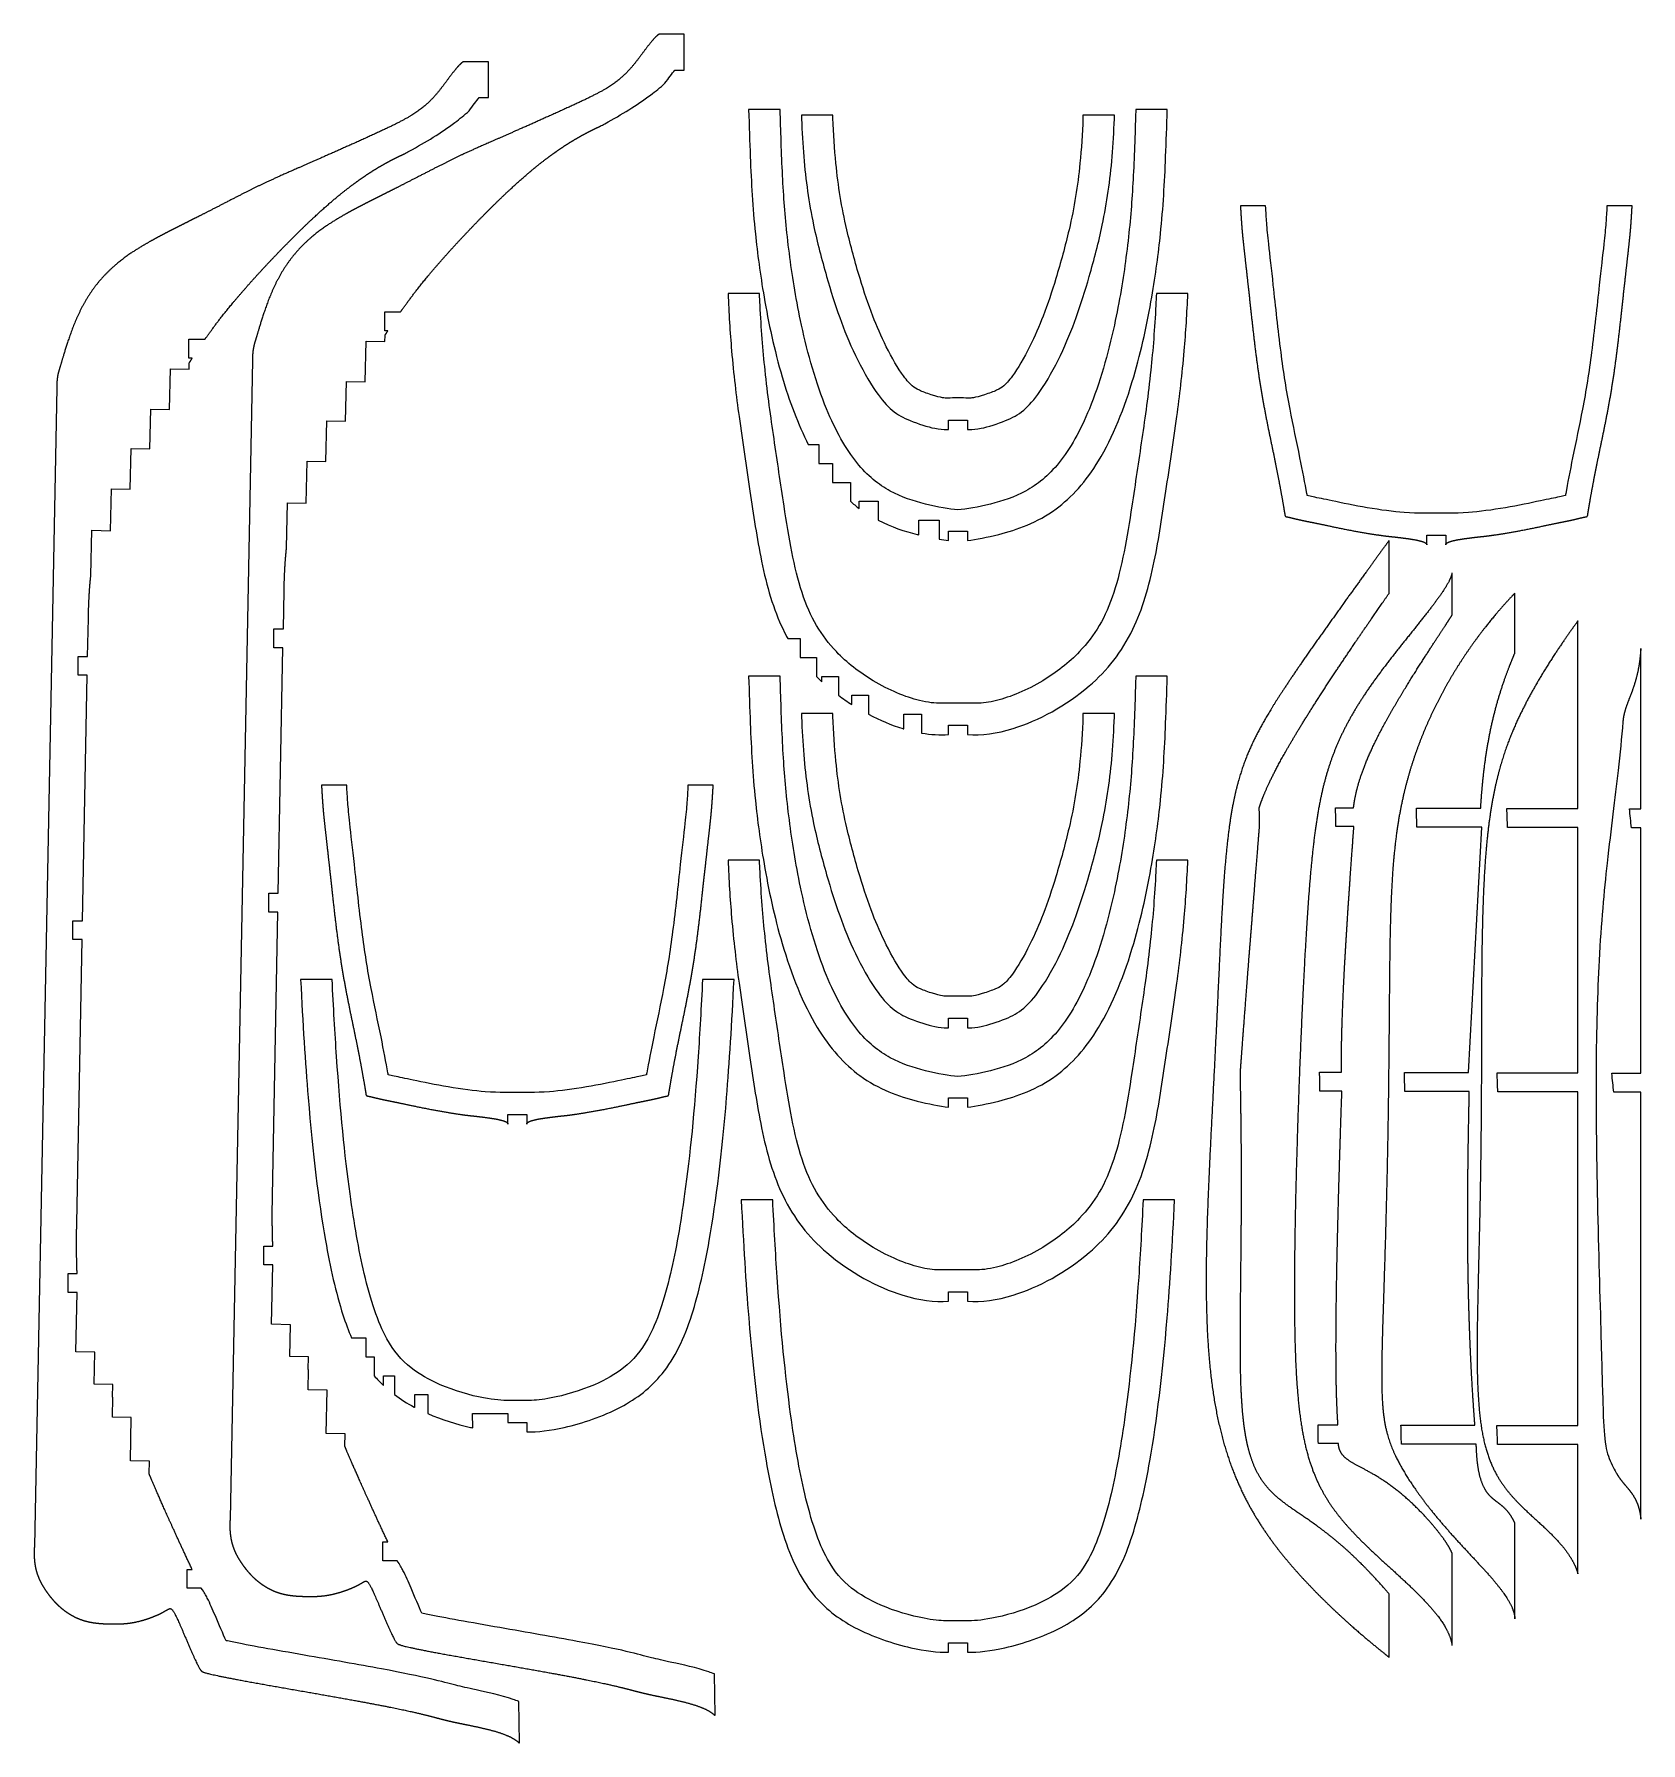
# Model space of a CAD drawing. Header units: millimetres. Extents: x -257 to -2, y -273 to -2.
import ezdxf

# ---------------------------------------------------------------- set-up
doc = ezdxf.new("R2010")
doc.units = ezdxf.units.MM
doc.layers.get('0').update_dxf_attribs({"linetype": 'CONTINUOUS'})

msp = doc.modelspace()

# ---------------------------------------------------------------- linework, layer by layer
for p, q in [((-153.51, -1.58), (-157.47, -1.58)), ((-153.51, -7.28), (-153.51, -1.58)), ((-184.6, -5.95), (-188.56, -5.95)), ((-184.6, -11.65), (-184.6, -5.95)), ((-155, -7.28), (-153.51, -7.28)), ((-186.09, -11.65), (-184.6, -11.65)), ((-138.25, -13.53), (-143.25, -13.53)), ((-76.75, -13.53), (-81.75, -13.53)), ((-129.86, -14.46), (-134.86, -14.46)), ((-134.86, -14.46), (-134.86, -15.02)), ((-129.86, -14.93), (-129.86, -14.46)), ((-90.14, -14.46), (-90.14, -14.93)), ((-85.14, -14.46), (-90.14, -14.46)), ((-85.14, -15.02), (-85.14, -14.46)), ((-61.11, -28.85), (-65.12, -28.85)), ((-2.88, -28.85), (-6.89, -28.85)), ((-141.53, -42.75), (-146.53, -42.75)), ((-73.47, -42.75), (-78.47, -42.75)), ((-201.08, -48.67), (-201.08, -45.67)), ((-201.08, -45.67), (-198.55, -45.67)), ((-200.56, -48.67), (-201.08, -48.67)), ((-232.17, -50.04), (-229.64, -50.04)), ((-232.17, -53.04), (-232.17, -50.04)), ((-204.16, -56.82), (-204.04, -50.35)), ((-204.04, -50.35), (-201.04, -50.41)), ((-201.04, -50.41), (-201.02, -49.41)), ((-231.65, -53.04), (-232.17, -53.04)), ((-232.14, -54.78), (-232.12, -53.78)), ((-222.1, -53.39), (-225.63, -237.36)), ((-235.26, -61.19), (-235.13, -54.72)), ((-235.13, -54.72), (-232.14, -54.78)), ((-207.28, -63.06), (-207.16, -56.76)), ((-207.16, -56.76), (-204.16, -56.82)), ((-253.19, -57.76), (-256.73, -241.72)), ((-238.38, -67.42), (-238.26, -61.13)), ((-238.26, -61.13), (-235.26, -61.19)), ((-210.41, -69.46), (-210.28, -63)), ((-210.28, -63), (-207.28, -63.06)), ((-111.5, -64.37), (-111.5, -62.87)), ((-111.5, -62.87), (-108.5, -62.87)), ((-108.5, -62.87), (-108.5, -64.37)), ((-241.5, -73.83), (-241.38, -67.37)), ((-241.38, -67.37), (-238.38, -67.42)), ((-133.77, -66.77), (-132.08, -66.77)), ((-132.08, -66.77), (-132.08, -69.77)), ((-213.53, -76.07), (-213.41, -69.41)), ((-213.41, -69.41), (-210.41, -69.46)), ((-132.08, -69.77), (-129.95, -69.77)), ((-129.95, -69.77), (-129.94, -72.77)), ((-129.94, -72.77), (-127.09, -72.77)), ((-127.09, -72.77), (-127.09, -75.77)), ((-244.63, -80.44), (-244.5, -73.77)), ((-244.5, -73.77), (-241.5, -73.83)), ((-125.71, -75.77), (-122.68, -75.77)), ((-125.71, -76.89), (-125.71, -75.77)), ((-122.68, -75.77), (-122.68, -78.77)), ((-216.67, -83.16), (-216.53, -76.01)), ((-216.53, -76.01), (-213.53, -76.07)), ((-247.76, -87.53), (-247.63, -80.38)), ((-247.63, -80.38), (-244.63, -80.44)), ((-116.2, -81.1), (-116.2, -78.77)), ((-116.2, -78.77), (-112.99, -78.77)), ((-112.99, -78.77), (-112.98, -81.77)), ((-111.5, -82), (-111.5, -80.5)), ((-111.5, -80.5), (-108.5, -80.5)), ((-108.5, -80.5), (-108.5, -82)), ((-35.5, -82.67), (-35.5, -81.17)), ((-35.5, -81.17), (-32.5, -81.17)), ((-32.5, -81.17), (-32.5, -82.67)), ((-41.5, -90.39), (-41.5, -81.99)), ((-31.5, -93.87), (-31.5, -87.18)), ((-217.18, -96.03), (-217.06, -90.01)), ((-21.5, -99.84), (-21.5, -90.35)), ((-248.27, -100.4), (-248.16, -94.38)), ((-11.5, -124.56), (-11.5, -94.76)), ((-218.71, -96.03), (-217.18, -96.03)), ((-218.71, -99.03), (-218.71, -96.03)), ((-137.02, -97.58), (-135.08, -97.58)), ((-135.08, -97.58), (-135.08, -100.58)), ((-249.8, -100.4), (-248.27, -100.4)), ((-249.8, -103.4), (-249.8, -100.4)), ((-217.24, -99.03), (-218.71, -99.03)), ((-217.99, -138.03), (-217.24, -99.03)), ((-1.5, -124.62), (-1.5, -99.15)), ((-135.08, -100.58), (-132.48, -100.58)), ((-132.48, -100.58), (-132.48, -103.58)), ((-248.33, -103.4), (-249.8, -103.4)), ((-249.08, -142.39), (-248.33, -103.4)), ((-138.25, -103.53), (-143.25, -103.53)), ((-131.6, -104.42), (-131.6, -103.58)), ((-131.6, -103.58), (-128.99, -103.58)), ((-128.99, -103.58), (-128.99, -106.58)), ((-76.75, -103.53), (-81.75, -103.53)), ((-126.85, -108.06), (-126.85, -106.58)), ((-126.85, -106.58), (-124.23, -106.58)), ((-124.23, -106.58), (-124.23, -109.58)), ((-107.58, -107.85), (-112.6, -107.85)), ((-134.86, -109.46), (-134.86, -110.02)), ((-129.86, -109.46), (-134.86, -109.46)), ((-129.86, -109.93), (-129.86, -109.46)), ((-118.61, -109.58), (-115.79, -109.58)), ((-118.61, -111.91), (-118.61, -109.58)), ((-115.79, -109.58), (-115.79, -112.58)), ((-90.14, -109.46), (-90.14, -109.93)), ((-85.14, -109.46), (-90.14, -109.46)), ((-85.14, -110.02), (-85.14, -109.46)), ((-4.35, -110.74), (-4.35, -110.78)), ((-111.5, -112.81), (-111.5, -111.31)), ((-111.5, -111.31), (-108.5, -111.31)), ((-108.5, -111.31), (-108.5, -112.81)), ((-207.11, -120.85), (-211.12, -120.85)), ((-148.88, -120.85), (-152.89, -120.85)), ((-49.99, -124.44), (-49.64, -124.44)), ((-49.96, -126.22), (-49.99, -124.44)), ((-49.64, -124.44), (-47.14, -124.44)), ((-37.15, -124.5), (-26.94, -124.5)), ((-22.79, -124.56), (-11.5, -124.56)), ((-3.31, -124.62), (-1.5, -124.62)), ((-49.94, -127.44), (-49.96, -126.22)), ((-47.09, -127.44), (-49.94, -127.44)), ((-26.76, -127.5), (-37.09, -127.5)), ((-28.9, -166.5), (-26.76, -127.5)), ((-11.5, -127.56), (-22.68, -127.56)), ((-11.5, -166.56), (-11.5, -127.56)), ((-1.5, -127.62), (-2.98, -127.62)), ((-1.5, -166.62), (-1.5, -127.62)), ((-141.53, -132.75), (-146.53, -132.75)), ((-73.47, -132.75), (-78.47, -132.75)), ((-219.51, -138.03), (-217.99, -138.03)), ((-219.51, -141.03), (-219.51, -138.03)), ((-218.04, -141.03), (-219.51, -141.03)), ((-218.91, -186.06), (-218.04, -141.03)), ((-250.61, -142.39), (-249.08, -142.39)), ((-250.61, -145.39), (-250.61, -142.39)), ((-249.14, -145.39), (-250.61, -145.39)), ((-250, -190.42), (-249.14, -145.39)), ((-209.43, -151.71), (-214.43, -151.71)), ((-145.57, -151.71), (-150.57, -151.71)), ((-111.5, -157.87), (-108.5, -157.87)), ((-111.5, -159.37), (-111.5, -157.87)), ((-108.5, -157.87), (-108.5, -159.37)), ((-52.54, -166.44), (-51.57, -166.44)), ((-51.57, -166.44), (-49.07, -166.44)), ((-39.07, -166.5), (-28.9, -166.5)), ((-24.34, -166.56), (-11.5, -166.56)), ((-6.11, -166.62), (-1.5, -166.62)), ((-111.5, -172), (-111.5, -170.5)), ((-111.5, -170.5), (-108.5, -170.5)), ((-108.5, -170.5), (-108.5, -172)), ((-48.99, -169.44), (-52.48, -169.44)), ((-28.75, -169.5), (-38.99, -169.5)), ((-11.5, -169.56), (-24.23, -169.56)), ((-11.5, -222.56), (-11.5, -169.56)), ((-1.5, -169.62), (-5.79, -169.62)), ((-1.5, -237.41), (-1.5, -169.62)), ((-181.5, -173.17), (-178.5, -173.17)), ((-181.5, -174.67), (-181.5, -173.17)), ((-178.5, -173.17), (-178.5, -174.67)), ((-139.43, -186.71), (-144.43, -186.71)), ((-75.57, -186.71), (-80.57, -186.71)), ((-220.29, -197.05), (-220.29, -194.05)), ((-220.29, -194.05), (-218.85, -194.05)), ((-218.86, -197.05), (-220.29, -197.05)), ((-219.04, -206.48), (-218.86, -197.05)), ((-107.4, -197.85), (-112.42, -197.85)), ((-251.38, -201.41), (-251.38, -198.41)), ((-251.38, -198.41), (-249.95, -198.41)), ((-249.95, -201.41), (-251.38, -201.41)), ((-250.13, -210.85), (-249.95, -201.41)), ((-111.5, -201.31), (-108.5, -201.31)), ((-111.5, -202.81), (-111.5, -201.31)), ((-108.5, -201.31), (-108.5, -202.81)), ((-216.04, -206.54), (-219.04, -206.48)), ((-216.14, -211.62), (-216.04, -206.54)), ((-206.34, -208.65), (-204.06, -208.65)), ((-204.06, -208.65), (-204.05, -211.65)), ((-247.14, -210.91), (-250.13, -210.85)), ((-247.23, -215.98), (-247.14, -210.91)), ((-213.18, -211.67), (-216.14, -211.62)), ((-204.05, -211.65), (-202.74, -211.65)), ((-202.74, -211.65), (-202.74, -214.65)), ((-213.24, -216.88), (-213.18, -213.72)), ((-213.22, -213.67), (-213.18, -211.67)), ((-244.27, -216.04), (-247.23, -215.98)), ((-244.31, -218.04), (-244.27, -216.04)), ((-210.24, -216.94), (-213.24, -216.88)), ((-210.37, -223.8), (-210.24, -216.94)), ((-201.28, -216.2), (-201.29, -214.65)), ((-201.29, -214.65), (-199.54, -214.65)), ((-199.54, -214.65), (-199.54, -217.65)), ((-244.33, -221.25), (-244.27, -218.08)), ((-196.3, -217.65), (-194.25, -217.65)), ((-196.3, -219.68), (-196.3, -217.65)), ((-194.25, -217.65), (-194.25, -220.65)), ((-178.66, -218.57), (-181.34, -218.57)), ((-241.34, -221.3), (-244.33, -221.25)), ((-241.47, -228.17), (-241.34, -221.3)), ((-187.1, -222.93), (-187.11, -220.65)), ((-187.11, -220.65), (-181.5, -220.65)), ((-181.5, -220.65), (-181.5, -222.08)), ((-181.5, -222.08), (-178.5, -222.08)), ((-178.5, -222.08), (-178.5, -223.58)), ((-52.79, -222.44), (-52.13, -222.44)), ((-52.13, -222.44), (-49.62, -222.44)), ((-39.61, -222.5), (-27.86, -222.5)), ((-207.37, -223.86), (-210.37, -223.8)), ((-207.41, -225.86), (-207.37, -223.86)), ((-24.38, -222.56), (-11.5, -222.56)), ((-49.54, -225.44), (-52.74, -225.44)), ((-27.65, -225.5), (-39.54, -225.5)), ((-11.5, -225.56), (-24.25, -225.56)), ((-11.5, -246.11), (-11.5, -225.56)), ((-238.47, -228.23), (-241.47, -228.17)), ((-238.51, -230.23), (-238.47, -228.23)), ((-5.41, -230.06), (-5.38, -230.12)), ((-21.5, -253.26), (-21.5, -238.08)), ((-201.37, -244.04), (-201.37, -241.04)), ((-201.37, -241.04), (-200.58, -241.04)), ((-199.12, -244.04), (-201.37, -244.04)), ((-31.5, -257.44), (-31.5, -242.78)), ((-232.47, -245.4), (-231.68, -245.4)), ((-232.47, -248.4), (-232.47, -245.4)), ((-230.22, -248.4), (-232.47, -248.4)), ((-41.5, -259.36), (-41.5, -249.32)), ((-108.66, -253.57), (-111.34, -253.57)), ((-111.5, -257.08), (-108.5, -257.08)), ((-111.5, -258.58), (-111.5, -257.08)), ((-108.5, -257.08), (-108.5, -258.58)), ((-148.57, -268.58), (-148.69, -262.02)), ((-179.66, -272.95), (-179.78, -266.39))]:
    msp.add_line(p, q)
for points, degree, knots in [([(-157.47, -1.58), (-157.59, -1.65), (-157.85, -1.83), (-158.31, -2.27), (-159.05, -3.16), (-160.2, -4.73), (-161.53, -6.52), (-162.99, -8.15), (-164.74, -9.56), (-166.95, -10.87), (-169.76, -12.24), (-173.16, -13.78), (-176.84, -15.44), (-180.28, -16.95), (-183.3, -18.28), (-185.86, -19.4), (-188.05, -20.38), (-190.03, -21.31), (-191.97, -22.27), (-194, -23.32), (-196.1, -24.4), (-197.89, -25.32), (-199.27, -26.02), (-200.18, -26.48), (-200.58, -26.68)], 5, [0, 0, 0, 0, 0, 0, 0.0285714, 0.0571429, 0.0857143, 0.1142857, 0.1428571, 0.1714286, 0.2, 0.2285714, 0.2571429, 0.2857143, 0.3142857, 0.3428571, 0.3714286, 0.4, 0.4285714, 0.4571429, 0.4857143, 0.5142857, 0.5428571, 0.5656669, 0.5656669, 0.5656669, 0.5656669, 0.5656669, 0.5656669]), ([(-188.56, -5.95), (-188.68, -6.01), (-188.94, -6.2), (-189.4, -6.64), (-190.15, -7.53), (-191.3, -9.09), (-192.62, -10.89), (-194.09, -12.51), (-195.83, -13.93), (-198.05, -15.24), (-200.85, -16.61), (-204.25, -18.15), (-207.93, -19.8), (-211.37, -21.32), (-214.39, -22.64), (-216.95, -23.77), (-219.14, -24.75), (-221.12, -25.68), (-223.06, -26.64), (-225.09, -27.68), (-227.2, -28.77), (-228.99, -29.69), (-230.37, -30.39), (-231.27, -30.84), (-231.68, -31.05)], 5, [0, 0, 0, 0, 0, 0, 0.0285714, 0.0571429, 0.0857143, 0.1142857, 0.1428571, 0.1714286, 0.2, 0.2285714, 0.2571429, 0.2857143, 0.3142857, 0.3428571, 0.3714286, 0.4, 0.4285714, 0.4571429, 0.4857143, 0.5142857, 0.5428571, 0.5656669, 0.5656669, 0.5656669, 0.5656669, 0.5656669, 0.5656669]), ([(-166.85, -16.21), (-166.6, -16.07), (-166.35, -15.94), (-166.11, -15.81), (-163.33, -14.28), (-161.07, -12.92), (-158.83, -11.24), (-158.06, -10.67), (-157.3, -10.05), (-156.57, -9.38)], 3, [-0.2212347, -0.2212347, -0.2212347, -0.2212347, -0.2122654, -0.2122654, -0.2122654, -0.1091733, -0.1091733, -0.1091733, -0.0738902, -0.0738902, -0.0738902, -0.0738902]), ([(-143.25, -13.53), (-143.18, -16.21), (-143.1, -18.68), (-143, -21.01), (-142.83, -25.26), (-142.62, -29.03), (-142.18, -33.31), (-141.86, -36.36), (-141.43, -39.7), (-140.8, -43.35), (-140.11, -47.37), (-139.18, -51.75), (-137.93, -55.99), (-136.8, -59.84), (-135.41, -63.55), (-133.77, -66.77)], 3, [-0.8870914, -0.8870914, -0.8870914, -0.8870914, -0.8134813, -0.8134813, -0.8134813, -0.6789986, -0.6789986, -0.6789986, -0.5831378, -0.5831378, -0.5831378, -0.4775496, -0.4775496, -0.4775496, -0.3817125, -0.3817125, -0.3817125, -0.3817125]), ([(-110, -77.14), (-111.37, -76.99), (-113.21, -76.69), (-115.17, -76.21), (-117.05, -75.74), (-118.98, -75.1), (-120.75, -74.14), (-122.61, -73.13), (-124.36, -71.74), (-126.07, -69.62), (-127.8, -67.48), (-129.45, -64.57), (-130.88, -61.09), (-132.53, -57.07), (-133.86, -52.35), (-134.85, -47.77), (-135.67, -43.99), (-136.27, -40.34), (-136.7, -37.05), (-137.18, -33.44), (-137.47, -30.27), (-137.68, -27.14), (-137.9, -23.82), (-138.03, -20.46), (-138.16, -16.58), (-138.19, -15.59), (-138.22, -14.58), (-138.25, -13.53)], 3, [0.0136943, 0.0136943, 0.0136943, 0.0136943, 0.1147153, 0.1147153, 0.1147153, 0.2120295, 0.2120295, 0.2120295, 0.3141993, 0.3141993, 0.3141993, 0.4175023, 0.4175023, 0.4175023, 0.5365862, 0.5365862, 0.5365862, 0.6348118, 0.6348118, 0.6348118, 0.742683, 0.742683, 0.742683, 0.8568454, 0.8568454, 0.8568454, 0.8857859, 0.8857859, 0.8857859, 0.8857859]), ([(-81.75, -13.53), (-81.78, -14.58), (-81.81, -15.59), (-81.84, -16.58), (-81.97, -20.46), (-82.1, -23.82), (-82.32, -27.14), (-82.53, -30.27), (-82.82, -33.44), (-83.3, -37.05), (-83.73, -40.34), (-84.33, -43.99), (-85.15, -47.77), (-86.14, -52.35), (-87.47, -57.07), (-89.12, -61.09), (-90.55, -64.57), (-92.2, -67.48), (-93.93, -69.62), (-95.64, -71.74), (-97.39, -73.13), (-99.25, -74.14), (-101.02, -75.1), (-102.95, -75.74), (-104.83, -76.21), (-106.79, -76.69), (-108.63, -76.99), (-110, -77.14)], 3, [-0.8857859, -0.8857859, -0.8857859, -0.8857859, -0.8568454, -0.8568454, -0.8568454, -0.742683, -0.742683, -0.742683, -0.6348118, -0.6348118, -0.6348118, -0.5365862, -0.5365862, -0.5365862, -0.4175023, -0.4175023, -0.4175023, -0.3141993, -0.3141993, -0.3141993, -0.2120295, -0.2120295, -0.2120295, -0.1147153, -0.1147153, -0.1147153, -0.0136943, -0.0136943, -0.0136943, -0.0136943]), ([(-108.5, -82), (-107.05, -81.8), (-105.36, -81.5), (-103.52, -81.03), (-100.62, -80.3), (-97.39, -79.16), (-94.41, -76.97), (-91.95, -75.17), (-89.65, -72.63), (-87.65, -69.34), (-85.38, -65.6), (-83.51, -60.91), (-82.07, -55.99), (-80.82, -51.75), (-79.89, -47.37), (-79.2, -43.35), (-78.57, -39.7), (-78.14, -36.36), (-77.82, -33.31), (-77.38, -29.03), (-77.17, -25.26), (-77, -21.01), (-76.9, -18.68), (-76.82, -16.21), (-76.75, -13.53)], 3, [0.0329322, 0.0329322, 0.0329322, 0.0329322, 0.1164092, 0.1164092, 0.1164092, 0.2473184, 0.2473184, 0.2473184, 0.3550334, 0.3550334, 0.3550334, 0.4775496, 0.4775496, 0.4775496, 0.5831378, 0.5831378, 0.5831378, 0.6789986, 0.6789986, 0.6789986, 0.8134813, 0.8134813, 0.8134813, 0.8870914, 0.8870914, 0.8870914, 0.8870914]), ([(-197.94, -20.58), (-197.69, -20.44), (-197.45, -20.31), (-197.2, -20.18), (-194.42, -18.65), (-192.17, -17.29), (-189.92, -15.61), (-189.15, -15.03), (-188.4, -14.41), (-187.67, -13.75)], 3, [-0.2212347, -0.2212347, -0.2212347, -0.2212347, -0.2122654, -0.2122654, -0.2122654, -0.1091733, -0.1091733, -0.1091733, -0.0738902, -0.0738902, -0.0738902, -0.0738902]), ([(-170.24, -17.94), (-170.07, -17.84), (-169.39, -17.46), (-168.72, -17.1), (-168.04, -16.76), (-167.36, -16.44), (-166.85, -16.21)], 5, [-0.0534235, -0.0534235, -0.0534235, -0.0534235, -0.0534235, -0.0534235, -0.04, 0, 0, 0, 0, 0, 0]), ([(-134.86, -15.02), (-134.78, -17.1), (-134.66, -19.1), (-134.5, -21.02), (-134.18, -24.82), (-133.7, -28.28), (-132.93, -31.92), (-132.37, -34.57), (-131.65, -37.36), (-130.86, -40.07), (-130.21, -42.32), (-129.54, -44.47), (-128.79, -46.56), (-128.08, -48.53), (-127.28, -50.52), (-126.28, -52.61), (-125.32, -54.61), (-124.18, -56.67), (-123.03, -58.33), (-122.14, -59.61), (-121.27, -60.6), (-120.45, -61.28), (-119.55, -62.04), (-118.67, -62.51), (-117.58, -62.96), (-116.32, -63.47), (-114.82, -63.94), (-113.69, -64.18), (-112.92, -64.33), (-112.36, -64.38), (-111.76, -64.38), (-111.68, -64.38), (-111.59, -64.38), (-111.5, -64.37)], 3, [-0.9993402, -0.9993402, -0.9993402, -0.9993402, -0.9153685, -0.9153685, -0.9153685, -0.7494028, -0.7494028, -0.7494028, -0.6288324, -0.6288324, -0.6288324, -0.5287594, -0.5287594, -0.5287594, -0.4348217, -0.4348217, -0.4348217, -0.345247, -0.345247, -0.345247, -0.2760324, -0.2760324, -0.2760324, -0.1993308, -0.1993308, -0.1993308, -0.1105812, -0.1105812, -0.1105812, -0.0510695, -0.0510695, -0.0510695, -0.0426065, -0.0426065, -0.0426065, -0.0426065]), ([(-110, -59.34), (-110.62, -59.34), (-111.2, -59.37), (-111.54, -59.37), (-112.05, -59.39), (-112.07, -59.39), (-112.45, -59.32), (-112.82, -59.26), (-113.49, -59.09), (-114.24, -58.85), (-114.95, -58.62), (-115.66, -58.35), (-116.13, -58.14), (-116.67, -57.89), (-116.9, -57.74), (-117.27, -57.43), (-117.61, -57.14), (-118.08, -56.64), (-118.65, -55.86), (-119.51, -54.69), (-120.52, -52.97), (-121.39, -51.22), (-122.21, -49.57), (-122.92, -47.94), (-123.53, -46.36), (-124.28, -44.43), (-124.92, -42.49), (-125.56, -40.39), (-126.32, -37.86), (-127.06, -35.17), (-127.65, -32.64), (-128.5, -29), (-129.03, -25.72), (-129.39, -22.06), (-129.61, -19.81), (-129.76, -17.44), (-129.86, -14.93)], 3, [0, 0, 0, 0, 0.0399164, 0.0399164, 0.0399164, 0.0999216, 0.0999216, 0.0999216, 0.1590355, 0.1590355, 0.1590355, 0.2148241, 0.2148241, 0.2148241, 0.278508, 0.278508, 0.278508, 0.3361832, 0.3361832, 0.3361832, 0.4222282, 0.4222282, 0.4222282, 0.5032773, 0.5032773, 0.5032773, 0.6023825, 0.6023825, 0.6023825, 0.7214196, 0.7214196, 0.7214196, 0.8929662, 0.8929662, 0.8929662, 0.9980823, 0.9980823, 0.9980823, 0.9980823]), ([(-90.14, -14.93), (-90.24, -17.44), (-90.39, -19.81), (-90.61, -22.06), (-90.97, -25.72), (-91.5, -29), (-92.35, -32.64), (-92.94, -35.17), (-93.68, -37.86), (-94.44, -40.39), (-95.08, -42.49), (-95.72, -44.43), (-96.47, -46.36), (-97.08, -47.94), (-97.79, -49.57), (-98.61, -51.22), (-99.48, -52.97), (-100.49, -54.69), (-101.35, -55.86), (-101.92, -56.64), (-102.39, -57.14), (-102.73, -57.43), (-103.1, -57.74), (-103.33, -57.89), (-103.87, -58.14), (-104.34, -58.35), (-105.05, -58.62), (-105.76, -58.85), (-106.51, -59.09), (-107.18, -59.26), (-107.55, -59.32), (-107.93, -59.39), (-107.95, -59.39), (-108.46, -59.37), (-108.8, -59.37), (-109.37, -59.34), (-110, -59.34)], 3, [-0.9980823, -0.9980823, -0.9980823, -0.9980823, -0.8929662, -0.8929662, -0.8929662, -0.7214196, -0.7214196, -0.7214196, -0.6023825, -0.6023825, -0.6023825, -0.5032773, -0.5032773, -0.5032773, -0.4222282, -0.4222282, -0.4222282, -0.3361832, -0.3361832, -0.3361832, -0.278508, -0.278508, -0.278508, -0.2148241, -0.2148241, -0.2148241, -0.1590355, -0.1590355, -0.1590355, -0.0999216, -0.0999216, -0.0999216, -0.0399164, -0.0399164, -0.0399164, -0.000119, -0.000119, -0.000119, -0.000119]), ([(-108.5, -64.37), (-108.41, -64.38), (-108.32, -64.38), (-108.24, -64.38), (-107.64, -64.38), (-107.08, -64.33), (-106.31, -64.18), (-105.18, -63.94), (-103.68, -63.47), (-102.42, -62.96), (-101.33, -62.51), (-100.45, -62.04), (-99.55, -61.28), (-98.73, -60.6), (-97.86, -59.61), (-96.97, -58.33), (-95.82, -56.67), (-94.68, -54.61), (-93.72, -52.61), (-92.72, -50.52), (-91.92, -48.53), (-91.21, -46.56), (-90.46, -44.47), (-89.79, -42.32), (-89.14, -40.07), (-88.35, -37.36), (-87.63, -34.57), (-87.07, -31.92), (-86.3, -28.28), (-85.82, -24.82), (-85.5, -21.02), (-85.34, -19.1), (-85.22, -17.1), (-85.14, -15.02)], 3, [0.0426065, 0.0426065, 0.0426065, 0.0426065, 0.0510695, 0.0510695, 0.0510695, 0.1105812, 0.1105812, 0.1105812, 0.1993308, 0.1993308, 0.1993308, 0.2760324, 0.2760324, 0.2760324, 0.345247, 0.345247, 0.345247, 0.4348217, 0.4348217, 0.4348217, 0.5287594, 0.5287594, 0.5287594, 0.6288324, 0.6288324, 0.6288324, 0.7494028, 0.7494028, 0.7494028, 0.9153685, 0.9153685, 0.9153685, 0.9993402, 0.9993402, 0.9993402, 0.9993402]), ([(-174.25, -20.52), (-173.78, -20.19), (-172.98, -19.63), (-172.18, -19.1), (-171.38, -18.6), (-170.58, -18.13), (-170.24, -17.94)], 5, [-0.11691748, -0.11691748, -0.11691748, -0.11691748, -0.11691748, -0.11691748, -0.08, -0.0534235, -0.0534235, -0.0534235, -0.0534235, -0.0534235, -0.0534235]), ([(-201.34, -22.31), (-201.17, -22.21), (-200.49, -21.83), (-199.81, -21.47), (-199.13, -21.13), (-198.45, -20.81), (-197.94, -20.58)], 5, [-0.0534235, -0.0534235, -0.0534235, -0.0534235, -0.0534235, -0.0534235, -0.04, 0, 0, 0, 0, 0, 0]), ([(-198.55, -45.67), (-198.33, -45.36), (-197.62, -44.36), (-196.4, -42.71), (-194.64, -40.48), (-192.32, -37.76), (-189.71, -34.86), (-187.11, -32.11), (-184.54, -29.48), (-181.99, -26.99), (-179.47, -24.67), (-177.42, -22.92), (-175.87, -21.71), (-174.83, -20.93), (-174.29, -20.55), (-174.25, -20.52)], 5, [-0.4977426, -0.4977426, -0.4977426, -0.4977426, -0.4977426, -0.4977426, -0.48, -0.44, -0.4, -0.36, -0.32, -0.28, -0.24, -0.2, -0.16, -0.12, -0.1169175, -0.1169175, -0.1169175, -0.1169175, -0.1169175, -0.1169175]), ([(-205.34, -24.89), (-204.88, -24.55), (-204.08, -24), (-203.28, -23.47), (-202.48, -22.97), (-201.67, -22.5), (-201.34, -22.31)], 5, [-0.11691748, -0.11691748, -0.11691748, -0.11691748, -0.11691748, -0.11691748, -0.08, -0.0534235, -0.0534235, -0.0534235, -0.0534235, -0.0534235, -0.0534235]), ([(-229.64, -50.04), (-229.43, -49.73), (-228.71, -48.73), (-227.49, -47.08), (-225.73, -44.85), (-223.42, -42.13), (-220.8, -39.23), (-218.2, -36.47), (-215.63, -33.85), (-213.09, -31.36), (-210.56, -29.03), (-208.52, -27.29), (-206.97, -26.08), (-205.92, -25.3), (-205.38, -24.91), (-205.34, -24.89)], 5, [-0.4977426, -0.4977426, -0.4977426, -0.4977426, -0.4977426, -0.4977426, -0.48, -0.44, -0.4, -0.36, -0.32, -0.28, -0.24, -0.2, -0.16, -0.12, -0.1169175, -0.1169175, -0.1169175, -0.1169175, -0.1169175, -0.1169175]), ([(-200.58, -26.68), (-200.69, -26.73), (-201.28, -27.03), (-201.89, -27.34), (-202.49, -27.64), (-203.11, -27.95), (-203.61, -28.21)], 5, [0.56566694, 0.56566694, 0.56566694, 0.56566694, 0.56566694, 0.56566694, 0.57142857, 0.59911175, 0.59911175, 0.59911175, 0.59911175, 0.59911175, 0.59911175]), ([(-206.64, -29.8), (-207.1, -30.05), (-208.07, -30.59), (-209.54, -31.46), (-211.44, -32.72), (-213.64, -34.53), (-215.64, -36.66), (-217.34, -39.07), (-218.71, -41.68), (-219.77, -44.3), (-220.56, -46.68), (-221.14, -48.61), (-221.55, -49.99), (-221.84, -50.91), (-222, -51.62), (-222.07, -52.39), (-222.09, -53.03), (-222.1, -53.39)], 5, [0.6321595, 0.6321595, 0.6321595, 0.6321595, 0.6321595, 0.6321595, 0.6571429, 0.6857143, 0.7142857, 0.7428571, 0.7714286, 0.8, 0.8285714, 0.8571429, 0.8857143, 0.9142857, 0.9428571, 0.9714286, 1, 1, 1, 1, 1, 1]), ([(-203.61, -28.21), (-203.63, -28.22), (-204.17, -28.49), (-204.78, -28.81), (-205.39, -29.12), (-205.99, -29.44), (-206.58, -29.76), (-206.64, -29.8)], 5, [0.59911175, 0.59911175, 0.59911175, 0.59911175, 0.59911175, 0.59911175, 0.6, 0.62857143, 0.63215955, 0.63215955, 0.63215955, 0.63215955, 0.63215955, 0.63215955]), ([(-65.12, -28.85), (-65.11, -29.06), (-65.08, -29.49), (-65.05, -30.09), (-65, -30.84), (-64.94, -31.74), (-64.87, -32.65), (-64.78, -33.63), (-64.66, -34.73), (-64.53, -35.96), (-64.37, -37.34), (-64.2, -38.86), (-64.02, -40.5), (-63.82, -42.25), (-63.62, -44.07), (-63.42, -45.94), (-63.21, -47.85), (-62.99, -49.78), (-62.76, -51.71), (-62.51, -53.62), (-62.25, -55.51), (-61.96, -57.37), (-61.66, -59.19), (-61.33, -60.98), (-60.99, -62.75), (-60.64, -64.5), (-60.28, -66.24), (-59.92, -67.96), (-59.57, -69.66), (-59.24, -71.32), (-58.93, -72.92), (-58.66, -74.4), (-58.43, -75.7), (-58.24, -76.78), (-58.13, -77.52), (-58.02, -78.03), (-58.11, -77.96), (-57.89, -78.22), (-58.07, -78.18), (-57.61, -78.24), (-56.78, -78.46), (-55.96, -78.65), (-55.2, -78.82), (-54.46, -78.97), (-53.58, -79.15), (-52.45, -79.38), (-51.06, -79.68), (-49.41, -80.02), (-47.56, -80.39), (-45.59, -80.75), (-43.92, -81.02), (-42.68, -81.2), (-41.86, -81.3), (-41.43, -81.35), (-41.37, -81.35)], 5, [-1, -1, -1, -1, -1, -1, -0.9818182, -0.9636364, -0.9454545, -0.9272727, -0.9090909, -0.8909091, -0.8727273, -0.8545455, -0.8363636, -0.8181818, -0.8, -0.7818182, -0.7636364, -0.7454545, -0.7272727, -0.7090909, -0.6909091, -0.6727273, -0.6545455, -0.6363636, -0.6181818, -0.6, -0.5818182, -0.5636364, -0.5454545, -0.5272727, -0.5090909, -0.4909091, -0.4727273, -0.4545455, -0.4363636, -0.4181818, -0.4, -0.3818182, -0.3636364, -0.3454545, -0.3272727, -0.3090909, -0.2909091, -0.2727273, -0.2545455, -0.2363636, -0.2181818, -0.2, -0.1818182, -0.1636364, -0.1454545, -0.1272727, -0.1090909, -0.1060896, -0.1060896, -0.1060896, -0.1060896, -0.1060896, -0.1060896]), ([(-54.51, -74.87), (-54.53, -74.77), (-54.55, -74.66), (-54.57, -74.54), (-54.85, -72.98), (-55.24, -70.92), (-55.66, -68.84), (-56.18, -66.3), (-56.73, -63.72), (-57.23, -61.14), (-57.79, -58.23), (-58.27, -55.24), (-58.67, -52.09), (-59.13, -48.54), (-59.52, -44.8), (-59.89, -41.45), (-60.17, -38.92), (-60.43, -36.66), (-60.62, -34.92), (-60.77, -33.56), (-60.87, -32.53), (-60.94, -31.56), (-61.01, -30.72), (-61.06, -29.87), (-61.11, -28.85)], 3, [0.4557557, 0.4557557, 0.4557557, 0.4557557, 0.4605856, 0.4605856, 0.4605856, 0.5274592, 0.5274592, 0.5274592, 0.6088124, 0.6088124, 0.6088124, 0.7005989, 0.7005989, 0.7005989, 0.8038634, 0.8038634, 0.8038634, 0.8819787, 0.8819787, 0.8819787, 0.9429006, 0.9429006, 0.9429006, 0.9963159, 0.9963159, 0.9963159, 0.9963159]), ([(-26.63, -81.35), (-26.57, -81.35), (-26.14, -81.3), (-25.32, -81.2), (-24.08, -81.02), (-22.41, -80.75), (-20.44, -80.39), (-18.59, -80.02), (-16.94, -79.68), (-15.55, -79.38), (-14.42, -79.15), (-13.54, -78.97), (-12.8, -78.82), (-12.04, -78.65), (-11.22, -78.46), (-10.39, -78.24), (-9.93, -78.18), (-10.11, -78.22), (-9.89, -77.96), (-9.98, -78.03), (-9.87, -77.52), (-9.76, -76.78), (-9.57, -75.7), (-9.34, -74.4), (-9.07, -72.92), (-8.76, -71.32), (-8.43, -69.66), (-8.08, -67.96), (-7.72, -66.24), (-7.36, -64.5), (-7.01, -62.75), (-6.67, -60.98), (-6.34, -59.19), (-6.04, -57.37), (-5.75, -55.51), (-5.49, -53.62), (-5.24, -51.71), (-5.01, -49.78), (-4.79, -47.85), (-4.58, -45.94), (-4.38, -44.07), (-4.18, -42.25), (-3.98, -40.5), (-3.8, -38.86), (-3.63, -37.34), (-3.47, -35.96), (-3.34, -34.73), (-3.22, -33.63), (-3.13, -32.65), (-3.06, -31.74), (-3, -30.84), (-2.95, -30.09), (-2.92, -29.49), (-2.89, -29.06), (-2.88, -28.85)], 5, [0.1060896, 0.1060896, 0.1060896, 0.1060896, 0.1060896, 0.1060896, 0.1090909, 0.1272727, 0.1454545, 0.1636364, 0.1818182, 0.2, 0.2181818, 0.2363636, 0.2545455, 0.2727273, 0.2909091, 0.3090909, 0.3272727, 0.3454545, 0.3636364, 0.3818182, 0.4, 0.4181818, 0.4363636, 0.4545455, 0.4727273, 0.4909091, 0.5090909, 0.5272727, 0.5454545, 0.5636364, 0.5818182, 0.6, 0.6181818, 0.6363636, 0.6545455, 0.6727273, 0.6909091, 0.7090909, 0.7272727, 0.7454545, 0.7636364, 0.7818182, 0.8, 0.8181818, 0.8363636, 0.8545455, 0.8727273, 0.8909091, 0.9090909, 0.9272727, 0.9454545, 0.9636364, 0.9818182, 1, 1, 1, 1, 1, 1]), ([(-6.89, -28.85), (-6.94, -29.87), (-6.99, -30.72), (-7.06, -31.56), (-7.13, -32.53), (-7.23, -33.56), (-7.38, -34.92), (-7.57, -36.66), (-7.83, -38.92), (-8.11, -41.45), (-8.48, -44.8), (-8.87, -48.54), (-9.33, -52.09), (-9.73, -55.24), (-10.21, -58.23), (-10.77, -61.14), (-11.27, -63.72), (-11.82, -66.3), (-12.34, -68.84), (-12.76, -70.92), (-13.15, -72.98), (-13.43, -74.54), (-13.45, -74.66), (-13.47, -74.77), (-13.49, -74.87)], 3, [-0.9963159, -0.9963159, -0.9963159, -0.9963159, -0.9429006, -0.9429006, -0.9429006, -0.8819787, -0.8819787, -0.8819787, -0.8038634, -0.8038634, -0.8038634, -0.7005989, -0.7005989, -0.7005989, -0.6088124, -0.6088124, -0.6088124, -0.5274592, -0.5274592, -0.5274592, -0.4605856, -0.4605856, -0.4605856, -0.4557557, -0.4557557, -0.4557557, -0.4557557]), ([(-231.68, -31.05), (-231.78, -31.1), (-232.38, -31.4), (-232.98, -31.7), (-233.59, -32.01), (-234.2, -32.32), (-234.71, -32.58)], 5, [0.56566694, 0.56566694, 0.56566694, 0.56566694, 0.56566694, 0.56566694, 0.57142857, 0.59911175, 0.59911175, 0.59911175, 0.59911175, 0.59911175, 0.59911175]), ([(-237.74, -34.17), (-238.19, -34.42), (-239.16, -34.96), (-240.63, -35.82), (-242.53, -37.09), (-244.74, -38.9), (-246.74, -41.03), (-248.43, -43.44), (-249.8, -46.05), (-250.86, -48.67), (-251.65, -51.05), (-252.23, -52.98), (-252.64, -54.35), (-252.94, -55.27), (-253.09, -55.99), (-253.16, -56.75), (-253.19, -57.4), (-253.19, -57.76)], 5, [0.6321595, 0.6321595, 0.6321595, 0.6321595, 0.6321595, 0.6321595, 0.6571429, 0.6857143, 0.7142857, 0.7428571, 0.7714286, 0.8, 0.8285714, 0.8571429, 0.8857143, 0.9142857, 0.9428571, 0.9714286, 1, 1, 1, 1, 1, 1]), ([(-234.71, -32.58), (-234.72, -32.59), (-235.27, -32.86), (-235.87, -33.17), (-236.48, -33.49), (-237.09, -33.81), (-237.67, -34.13), (-237.74, -34.17)], 5, [0.59911175, 0.59911175, 0.59911175, 0.59911175, 0.59911175, 0.59911175, 0.6, 0.62857143, 0.63215955, 0.63215955, 0.63215955, 0.63215955, 0.63215955, 0.63215955]), ([(-146.53, -42.75), (-146.4, -45.84), (-146.21, -48.94), (-145.96, -51.85), (-145.64, -55.59), (-145.23, -59.03), (-144.78, -62.29), (-144.22, -66.36), (-143.63, -70.2), (-143.05, -74.15), (-142.5, -77.86), (-141.94, -81.66), (-141.2, -85.28), (-140.38, -89.26), (-139.32, -92.95), (-137.79, -96.1), (-137.55, -96.61), (-137.29, -97.1), (-137.02, -97.58)], 3, [-0.8466628, -0.8466628, -0.8466628, -0.8466628, -0.7825089, -0.7825089, -0.7825089, -0.7001477, -0.7001477, -0.7001477, -0.5970616, -0.5970616, -0.5970616, -0.5000062, -0.5000062, -0.5000062, -0.3934263, -0.3934263, -0.3934263, -0.3763878, -0.3763878, -0.3763878, -0.3763878]), ([(-112.6, -107.85), (-113.64, -107.86), (-114.8, -107.73), (-116.12, -107.41), (-118.33, -106.87), (-120.96, -105.78), (-123.47, -104.27), (-125.63, -102.97), (-127.66, -101.39), (-129.32, -99.65), (-131.73, -97.14), (-133.45, -94.24), (-134.77, -90.23), (-136.03, -86.37), (-136.87, -81.51), (-137.63, -76.53), (-138.18, -72.97), (-138.7, -69.4), (-139.22, -65.83), (-139.74, -62.34), (-140.24, -58.82), (-140.64, -54.96), (-140.98, -51.74), (-141.26, -48.25), (-141.44, -44.64), (-141.47, -44.01), (-141.5, -43.38), (-141.53, -42.75)], 3, [0.0355399, 0.0355399, 0.0355399, 0.0355399, 0.1002708, 0.1002708, 0.1002708, 0.2092134, 0.2092134, 0.2092134, 0.3030637, 0.3030637, 0.3030637, 0.4390329, 0.4390329, 0.4390329, 0.5698203, 0.5698203, 0.5698203, 0.6633914, 0.6633914, 0.6633914, 0.755166, 0.755166, 0.755166, 0.831848, 0.831848, 0.831848, 0.8451793, 0.8451793, 0.8451793, 0.8451793]), ([(-108.5, -112.81), (-106.27, -112.98), (-103.83, -112.66), (-101.22, -111.86), (-97.19, -110.61), (-92.79, -108.22), (-89.16, -105.1), (-86.29, -102.63), (-83.94, -99.69), (-82.21, -96.1), (-80.68, -92.95), (-79.62, -89.26), (-78.8, -85.28), (-78.06, -81.66), (-77.5, -77.86), (-76.95, -74.15), (-76.37, -70.2), (-75.78, -66.36), (-75.22, -62.29), (-74.77, -59.03), (-74.36, -55.59), (-74.04, -51.85), (-73.79, -48.94), (-73.6, -45.84), (-73.47, -42.75)], 3, [0.020202, 0.020202, 0.020202, 0.020202, 0.1192752, 0.1192752, 0.1192752, 0.2721365, 0.2721365, 0.2721365, 0.3934263, 0.3934263, 0.3934263, 0.5000062, 0.5000062, 0.5000062, 0.5970616, 0.5970616, 0.5970616, 0.7001477, 0.7001477, 0.7001477, 0.7825089, 0.7825089, 0.7825089, 0.8466628, 0.8466628, 0.8466628, 0.8466628]), ([(-78.47, -42.75), (-78.5, -43.38), (-78.53, -44.01), (-78.56, -44.64), (-78.74, -48.25), (-79.02, -51.74), (-79.36, -54.96), (-79.76, -58.82), (-80.26, -62.34), (-80.78, -65.83), (-81.3, -69.4), (-81.82, -72.97), (-82.37, -76.53), (-83.13, -81.51), (-83.97, -86.37), (-85.23, -90.23), (-86.55, -94.24), (-88.27, -97.14), (-90.68, -99.65), (-92.34, -101.39), (-94.37, -102.97), (-96.53, -104.27), (-99.04, -105.78), (-101.67, -106.87), (-103.88, -107.41), (-105.04, -107.69), (-106.08, -107.83), (-107.02, -107.85)], 3, [-0.8451793, -0.8451793, -0.8451793, -0.8451793, -0.831848, -0.831848, -0.831848, -0.755166, -0.755166, -0.755166, -0.6633914, -0.6633914, -0.6633914, -0.5698203, -0.5698203, -0.5698203, -0.4390329, -0.4390329, -0.4390329, -0.3030637, -0.3030637, -0.3030637, -0.2092134, -0.2092134, -0.2092134, -0.1002708, -0.1002708, -0.1002708, -0.043393, -0.043393, -0.043393, -0.043393]), ([(-34, -77.65), (-34.01, -77.65), (-34.02, -77.65), (-34.03, -77.65), (-35.08, -77.66), (-36.73, -77.72), (-39.12, -77.55), (-40.8, -77.42), (-42.88, -77.15), (-44.98, -76.79), (-47.01, -76.44), (-49, -76.02), (-50.55, -75.7), (-51.83, -75.42), (-52.82, -75.22), (-53.57, -75.07), (-53.92, -75), (-54.22, -74.94), (-54.51, -74.87)], 3, [-0.0008722, -0.0008722, -0.0008722, -0.0008722, 0, 0, 0, 0.0859059, 0.0859059, 0.0859059, 0.1461868, 0.1461868, 0.1461868, 0.2045726, 0.2045726, 0.2045726, 0.2529985, 0.2529985, 0.2529985, 0.2762814, 0.2762814, 0.2762814, 0.2762814]), ([(-13.49, -74.87), (-13.78, -74.94), (-14.08, -75), (-14.43, -75.07), (-15.18, -75.22), (-16.17, -75.42), (-17.45, -75.7), (-19, -76.02), (-20.99, -76.44), (-23.02, -76.79), (-25.12, -77.15), (-27.2, -77.42), (-28.88, -77.55), (-31.27, -77.72), (-32.92, -77.66), (-33.97, -77.65), (-33.98, -77.65), (-33.99, -77.65), (-34, -77.65)], 3, [-0.2762814, -0.2762814, -0.2762814, -0.2762814, -0.2529985, -0.2529985, -0.2529985, -0.2045726, -0.2045726, -0.2045726, -0.1461868, -0.1461868, -0.1461868, -0.0859059, -0.0859059, -0.0859059, 0, 0, 0, 0.0008722, 0.0008722, 0.0008722, 0.0008722]), ([(-122.68, -78.77), (-120.58, -79.85), (-118.45, -80.54), (-116.48, -81.03), (-116.39, -81.06), (-116.3, -81.08), (-116.2, -81.1)], 3, [-0.20552762, -0.20552762, -0.20552762, -0.20552762, -0.11640921, -0.11640921, -0.11640921, -0.11215942, -0.11215942, -0.11215942, -0.11215942]), ([(-217.06, -90.01), (-217.04, -88.64), (-216.99, -87.13), (-216.91, -85.75), (-216.81, -84.49), (-216.69, -83.34), (-216.67, -83.16)], 5, [-1, -1, -1, -1, -1, -1, -0.96, -0.95261609, -0.95261609, -0.95261609, -0.95261609, -0.95261609, -0.95261609]), ([(-40.73, -81.42), (-40.65, -81.43), (-40.36, -81.46), (-39.89, -81.52), (-39.24, -81.6), (-38.47, -81.7), (-37.69, -81.82), (-37.01, -81.95), (-36.45, -82.08), (-36.02, -82.22), (-35.71, -82.36), (-35.57, -82.48), (-35.51, -82.57), (-35.5, -82.64), (-35.5, -82.67)], 5, [-0.9393247, -0.9393247, -0.9393247, -0.9393247, -0.9393247, -0.9393247, -0.9, -0.8, -0.7, -0.6, -0.5, -0.4, -0.3, -0.2, -0.1, 0, 0, 0, 0, 0, 0]), ([(-32.5, -82.67), (-32.5, -82.64), (-32.49, -82.57), (-32.43, -82.48), (-32.29, -82.36), (-31.98, -82.22), (-31.55, -82.08), (-30.99, -81.95), (-30.31, -81.82), (-29.53, -81.7), (-28.76, -81.6), (-28.11, -81.52), (-27.64, -81.46), (-27.35, -81.43), (-27.27, -81.42)], 5, [0, 0, 0, 0, 0, 0, 0.1, 0.2, 0.3, 0.4, 0.5, 0.6, 0.7, 0.8, 0.9, 0.9393247, 0.9393247, 0.9393247, 0.9393247, 0.9393247, 0.9393247]), ([(-248.16, -94.38), (-248.13, -93.01), (-248.08, -91.5), (-248, -90.12), (-247.91, -88.85), (-247.78, -87.7), (-247.76, -87.53)], 5, [-1, -1, -1, -1, -1, -1, -0.96, -0.95261609, -0.95261609, -0.95261609, -0.95261609, -0.95261609, -0.95261609]), ([(-47.14, -124.44), (-47.11, -124.1), (-47.01, -123.39), (-46.81, -122.29), (-46.43, -120.73), (-45.75, -118.64), (-44.86, -116.41), (-43.77, -114.06), (-42.52, -111.62), (-41.13, -109.13), (-39.67, -106.65), (-38.2, -104.25), (-36.77, -101.97), (-35.43, -99.88), (-34.21, -98.01), (-33.14, -96.37), (-32.41, -95.25), (-31.93, -94.52), (-31.64, -94.08), (-31.5, -93.87)], 5, [-0.9978198, -0.9978198, -0.9978198, -0.9978198, -0.9978198, -0.9978198, -0.9333333, -0.8666667, -0.8, -0.7333333, -0.6666667, -0.6, -0.5333333, -0.4666667, -0.4, -0.3333333, -0.2666667, -0.2, -0.1333333, -0.0666667, 0, 0, 0, 0, 0, 0]), ([(-1.5, -99.15), (-1.52, -99.42), (-1.56, -99.97), (-1.64, -100.78), (-1.78, -101.84), (-2.03, -103.1), (-2.34, -104.32), (-2.72, -105.48), (-3.13, -106.59), (-3.56, -107.65), (-3.94, -108.69), (-4.17, -109.51), (-4.28, -110.13), (-4.33, -110.54), (-4.35, -110.74)], 5, [0, 0, 0, 0, 0, 0, 0.1, 0.2, 0.3, 0.4, 0.5, 0.6, 0.7, 0.8, 0.9, 0.9962399, 0.9962399, 0.9962399, 0.9962399, 0.9962399, 0.9962399]), ([(-143.25, -103.53), (-143.18, -106.21), (-143.1, -108.68), (-143, -111.01), (-142.83, -115.26), (-142.62, -119.03), (-142.18, -123.31), (-141.86, -126.36), (-141.43, -129.7), (-140.8, -133.35), (-140.11, -137.37), (-139.18, -141.75), (-137.93, -145.99), (-136.49, -150.91), (-134.62, -155.6), (-132.35, -159.34), (-130.35, -162.63), (-128.05, -165.17), (-125.59, -166.97), (-122.61, -169.16), (-119.38, -170.3), (-116.48, -171.03), (-114.64, -171.5), (-112.95, -171.8), (-111.5, -172)], 3, [-0.8870914, -0.8870914, -0.8870914, -0.8870914, -0.8134813, -0.8134813, -0.8134813, -0.6789986, -0.6789986, -0.6789986, -0.5831378, -0.5831378, -0.5831378, -0.4775496, -0.4775496, -0.4775496, -0.3550334, -0.3550334, -0.3550334, -0.2473184, -0.2473184, -0.2473184, -0.1164092, -0.1164092, -0.1164092, -0.0329322, -0.0329322, -0.0329322, -0.0329322]), ([(-110, -167.14), (-111.37, -166.99), (-113.21, -166.69), (-115.17, -166.21), (-117.05, -165.74), (-118.98, -165.1), (-120.75, -164.14), (-122.61, -163.13), (-124.36, -161.74), (-126.07, -159.62), (-127.8, -157.48), (-129.45, -154.57), (-130.88, -151.09), (-132.53, -147.07), (-133.86, -142.35), (-134.85, -137.77), (-135.67, -133.99), (-136.27, -130.34), (-136.7, -127.05), (-137.18, -123.44), (-137.47, -120.27), (-137.68, -117.14), (-137.9, -113.82), (-138.03, -110.46), (-138.16, -106.58), (-138.19, -105.59), (-138.22, -104.58), (-138.25, -103.53)], 3, [0.0136943, 0.0136943, 0.0136943, 0.0136943, 0.1147153, 0.1147153, 0.1147153, 0.2120295, 0.2120295, 0.2120295, 0.3141993, 0.3141993, 0.3141993, 0.4175023, 0.4175023, 0.4175023, 0.5365862, 0.5365862, 0.5365862, 0.6348118, 0.6348118, 0.6348118, 0.742683, 0.742683, 0.742683, 0.8568454, 0.8568454, 0.8568454, 0.8857859, 0.8857859, 0.8857859, 0.8857859]), ([(-81.75, -103.53), (-81.78, -104.58), (-81.81, -105.59), (-81.84, -106.58), (-81.97, -110.46), (-82.1, -113.82), (-82.32, -117.14), (-82.53, -120.27), (-82.82, -123.44), (-83.3, -127.05), (-83.73, -130.34), (-84.33, -133.99), (-85.15, -137.77), (-86.14, -142.35), (-87.47, -147.07), (-89.12, -151.09), (-90.55, -154.57), (-92.2, -157.48), (-93.93, -159.62), (-95.64, -161.74), (-97.39, -163.13), (-99.25, -164.14), (-101.02, -165.1), (-102.95, -165.74), (-104.83, -166.21), (-106.79, -166.69), (-108.63, -166.99), (-110, -167.14)], 3, [-0.8857859, -0.8857859, -0.8857859, -0.8857859, -0.8568454, -0.8568454, -0.8568454, -0.742683, -0.742683, -0.742683, -0.6348118, -0.6348118, -0.6348118, -0.5365862, -0.5365862, -0.5365862, -0.4175023, -0.4175023, -0.4175023, -0.3141993, -0.3141993, -0.3141993, -0.2120295, -0.2120295, -0.2120295, -0.1147153, -0.1147153, -0.1147153, -0.0136943, -0.0136943, -0.0136943, -0.0136943]), ([(-108.5, -172), (-107.05, -171.8), (-105.36, -171.5), (-103.52, -171.03), (-100.62, -170.3), (-97.39, -169.16), (-94.41, -166.97), (-91.95, -165.17), (-89.65, -162.63), (-87.65, -159.34), (-85.38, -155.6), (-83.51, -150.91), (-82.07, -145.99), (-80.82, -141.75), (-79.89, -137.37), (-79.2, -133.35), (-78.57, -129.7), (-78.14, -126.36), (-77.82, -123.31), (-77.38, -119.03), (-77.17, -115.26), (-77, -111.01), (-76.9, -108.68), (-76.82, -106.21), (-76.75, -103.53)], 3, [0.0329322, 0.0329322, 0.0329322, 0.0329322, 0.1164092, 0.1164092, 0.1164092, 0.2473184, 0.2473184, 0.2473184, 0.3550334, 0.3550334, 0.3550334, 0.4775496, 0.4775496, 0.4775496, 0.5831378, 0.5831378, 0.5831378, 0.6789986, 0.6789986, 0.6789986, 0.8134813, 0.8134813, 0.8134813, 0.8870914, 0.8870914, 0.8870914, 0.8870914]), ([(-134.86, -110.02), (-134.78, -112.1), (-134.66, -114.1), (-134.5, -116.02), (-134.18, -119.82), (-133.7, -123.28), (-132.93, -126.92), (-132.37, -129.57), (-131.65, -132.36), (-130.86, -135.07), (-130.21, -137.32), (-129.54, -139.47), (-128.79, -141.56), (-128.08, -143.53), (-127.28, -145.52), (-126.28, -147.61), (-125.32, -149.61), (-124.18, -151.67), (-123.03, -153.33), (-122.14, -154.61), (-121.27, -155.6), (-120.45, -156.28), (-119.55, -157.04), (-118.67, -157.51), (-117.58, -157.96), (-116.32, -158.47), (-114.82, -158.94), (-113.69, -159.18), (-112.92, -159.33), (-112.36, -159.38), (-111.76, -159.38), (-111.68, -159.38), (-111.59, -159.38), (-111.5, -159.37)], 3, [-0.9993402, -0.9993402, -0.9993402, -0.9993402, -0.9153685, -0.9153685, -0.9153685, -0.7494028, -0.7494028, -0.7494028, -0.6288324, -0.6288324, -0.6288324, -0.5287594, -0.5287594, -0.5287594, -0.4348217, -0.4348217, -0.4348217, -0.345247, -0.345247, -0.345247, -0.2760324, -0.2760324, -0.2760324, -0.1993308, -0.1993308, -0.1993308, -0.1105812, -0.1105812, -0.1105812, -0.0510695, -0.0510695, -0.0510695, -0.0426065, -0.0426065, -0.0426065, -0.0426065]), ([(-110, -154.34), (-110.62, -154.34), (-111.2, -154.37), (-111.54, -154.37), (-112.05, -154.39), (-112.07, -154.39), (-112.45, -154.32), (-112.82, -154.26), (-113.49, -154.09), (-114.24, -153.85), (-114.95, -153.62), (-115.66, -153.35), (-116.13, -153.14), (-116.67, -152.89), (-116.9, -152.74), (-117.27, -152.43), (-117.61, -152.14), (-118.08, -151.64), (-118.65, -150.86), (-119.51, -149.69), (-120.52, -147.97), (-121.39, -146.22), (-122.21, -144.57), (-122.92, -142.94), (-123.53, -141.36), (-124.28, -139.43), (-124.92, -137.49), (-125.56, -135.39), (-126.32, -132.86), (-127.06, -130.17), (-127.65, -127.64), (-128.5, -124), (-129.03, -120.72), (-129.39, -117.06), (-129.61, -114.81), (-129.76, -112.44), (-129.86, -109.93)], 3, [0, 0, 0, 0, 0.0399164, 0.0399164, 0.0399164, 0.0999216, 0.0999216, 0.0999216, 0.1590355, 0.1590355, 0.1590355, 0.2148241, 0.2148241, 0.2148241, 0.278508, 0.278508, 0.278508, 0.3361832, 0.3361832, 0.3361832, 0.4222282, 0.4222282, 0.4222282, 0.5032773, 0.5032773, 0.5032773, 0.6023825, 0.6023825, 0.6023825, 0.7214196, 0.7214196, 0.7214196, 0.8929662, 0.8929662, 0.8929662, 0.9980823, 0.9980823, 0.9980823, 0.9980823]), ([(-124.23, -109.58), (-122.4, -110.54), (-120.56, -111.31), (-118.78, -111.86), (-118.73, -111.87), (-118.67, -111.89), (-118.61, -111.91)], 3, [-0.18668422, -0.18668422, -0.18668422, -0.18668422, -0.11927517, -0.11927517, -0.11927517, -0.11717116, -0.11717116, -0.11717116, -0.11717116]), ([(-90.14, -109.93), (-90.24, -112.44), (-90.39, -114.81), (-90.61, -117.06), (-90.97, -120.72), (-91.5, -124), (-92.35, -127.64), (-92.94, -130.17), (-93.68, -132.86), (-94.44, -135.39), (-95.08, -137.49), (-95.72, -139.43), (-96.47, -141.36), (-97.08, -142.94), (-97.79, -144.57), (-98.61, -146.22), (-99.48, -147.97), (-100.49, -149.69), (-101.35, -150.86), (-101.92, -151.64), (-102.39, -152.14), (-102.73, -152.43), (-103.1, -152.74), (-103.33, -152.89), (-103.87, -153.14), (-104.34, -153.35), (-105.05, -153.62), (-105.76, -153.85), (-106.51, -154.09), (-107.18, -154.26), (-107.55, -154.32), (-107.93, -154.39), (-107.95, -154.39), (-108.46, -154.37), (-108.8, -154.37), (-109.37, -154.34), (-110, -154.34)], 3, [-0.9980823, -0.9980823, -0.9980823, -0.9980823, -0.8929662, -0.8929662, -0.8929662, -0.7214196, -0.7214196, -0.7214196, -0.6023825, -0.6023825, -0.6023825, -0.5032773, -0.5032773, -0.5032773, -0.4222282, -0.4222282, -0.4222282, -0.3361832, -0.3361832, -0.3361832, -0.278508, -0.278508, -0.278508, -0.2148241, -0.2148241, -0.2148241, -0.1590355, -0.1590355, -0.1590355, -0.0999216, -0.0999216, -0.0999216, -0.0399164, -0.0399164, -0.0399164, -0.000119, -0.000119, -0.000119, -0.000119]), ([(-108.5, -159.37), (-108.41, -159.38), (-108.32, -159.38), (-108.24, -159.38), (-107.64, -159.38), (-107.08, -159.33), (-106.31, -159.18), (-105.18, -158.94), (-103.68, -158.47), (-102.42, -157.96), (-101.33, -157.51), (-100.45, -157.04), (-99.55, -156.28), (-98.73, -155.6), (-97.86, -154.61), (-96.97, -153.33), (-95.82, -151.67), (-94.68, -149.61), (-93.72, -147.61), (-92.72, -145.52), (-91.92, -143.53), (-91.21, -141.56), (-90.46, -139.47), (-89.79, -137.32), (-89.14, -135.07), (-88.35, -132.36), (-87.63, -129.57), (-87.07, -126.92), (-86.3, -123.28), (-85.82, -119.82), (-85.5, -116.02), (-85.34, -114.1), (-85.22, -112.1), (-85.14, -110.02)], 3, [0.0426065, 0.0426065, 0.0426065, 0.0426065, 0.0510695, 0.0510695, 0.0510695, 0.1105812, 0.1105812, 0.1105812, 0.1993308, 0.1993308, 0.1993308, 0.2760324, 0.2760324, 0.2760324, 0.345247, 0.345247, 0.345247, 0.4348217, 0.4348217, 0.4348217, 0.5287594, 0.5287594, 0.5287594, 0.6288324, 0.6288324, 0.6288324, 0.7494028, 0.7494028, 0.7494028, 0.9153685, 0.9153685, 0.9153685, 0.9993402, 0.9993402, 0.9993402, 0.9993402]), ([(-4.35, -110.78), (-4.56, -113.3), (-4.81, -115.87), (-5.11, -118.52), (-5.61, -123), (-6.25, -127.68), (-6.86, -133.24), (-7.35, -137.68), (-7.81, -142.74), (-8.13, -148.69), (-8.4, -153.83), (-8.57, -159.67), (-8.61, -166.04), (-8.65, -173.17), (-8.53, -180.97), (-8.36, -188.49), (-8.19, -196.24), (-7.97, -203.63), (-7.8, -209.54), (-7.68, -213.98), (-7.59, -217.57), (-7.49, -220.25), (-7.41, -222.66), (-7.32, -224.34), (-7.08, -225.77), (-6.87, -226.94), (-6.5, -227.98), (-6.07, -228.84), (-5.85, -229.28), (-5.63, -229.67), (-5.41, -230.06)], 3, [0.0537262, 0.0537262, 0.0537262, 0.0537262, 0.1330299, 0.1330299, 0.1330299, 0.2670118, 0.2670118, 0.2670118, 0.3743937, 0.3743937, 0.3743937, 0.4672787, 0.4672787, 0.4672787, 0.5712075, 0.5712075, 0.5712075, 0.6784056, 0.6784056, 0.6784056, 0.7588042, 0.7588042, 0.7588042, 0.8310148, 0.8310148, 0.8310148, 0.8896987, 0.8896987, 0.8896987, 0.91971, 0.91971, 0.91971, 0.91971]), ([(-211.12, -120.85), (-211.11, -121.06), (-211.08, -121.49), (-211.05, -122.09), (-211, -122.84), (-210.94, -123.74), (-210.87, -124.65), (-210.78, -125.63), (-210.66, -126.73), (-210.53, -127.96), (-210.37, -129.34), (-210.2, -130.86), (-210.02, -132.5), (-209.82, -134.25), (-209.62, -136.07), (-209.42, -137.94), (-209.21, -139.85), (-208.99, -141.78), (-208.76, -143.71), (-208.51, -145.62), (-208.25, -147.51), (-207.96, -149.37), (-207.66, -151.19), (-207.33, -152.98), (-206.99, -154.75), (-206.64, -156.5), (-206.28, -158.24), (-205.92, -159.96), (-205.57, -161.66), (-205.24, -163.32), (-204.93, -164.92), (-204.66, -166.4), (-204.43, -167.7), (-204.24, -168.78), (-204.13, -169.52), (-204.02, -170.03), (-204.11, -169.96), (-203.89, -170.22), (-204.07, -170.18), (-203.61, -170.24), (-202.78, -170.46), (-201.96, -170.65), (-201.2, -170.82), (-200.46, -170.97), (-199.58, -171.15), (-198.45, -171.38), (-197.06, -171.68), (-195.41, -172.02), (-193.56, -172.39), (-191.59, -172.75), (-189.92, -173.02), (-188.68, -173.2), (-187.86, -173.3), (-187.43, -173.35), (-187.37, -173.35)], 5, [-1, -1, -1, -1, -1, -1, -0.9818182, -0.9636364, -0.9454545, -0.9272727, -0.9090909, -0.8909091, -0.8727273, -0.8545455, -0.8363636, -0.8181818, -0.8, -0.7818182, -0.7636364, -0.7454545, -0.7272727, -0.7090909, -0.6909091, -0.6727273, -0.6545455, -0.6363636, -0.6181818, -0.6, -0.5818182, -0.5636364, -0.5454545, -0.5272727, -0.5090909, -0.4909091, -0.4727273, -0.4545455, -0.4363636, -0.4181818, -0.4, -0.3818182, -0.3636364, -0.3454545, -0.3272727, -0.3090909, -0.2909091, -0.2727273, -0.2545455, -0.2363636, -0.2181818, -0.2, -0.1818182, -0.1636364, -0.1454545, -0.1272727, -0.1090909, -0.1060896, -0.1060896, -0.1060896, -0.1060896, -0.1060896, -0.1060896]), ([(-200.51, -166.87), (-200.53, -166.77), (-200.55, -166.66), (-200.57, -166.54), (-200.85, -164.98), (-201.24, -162.92), (-201.66, -160.84), (-202.18, -158.3), (-202.73, -155.72), (-203.23, -153.14), (-203.79, -150.23), (-204.27, -147.24), (-204.67, -144.09), (-205.13, -140.54), (-205.52, -136.8), (-205.89, -133.45), (-206.17, -130.92), (-206.43, -128.66), (-206.62, -126.92), (-206.77, -125.56), (-206.87, -124.53), (-206.94, -123.56), (-207.01, -122.72), (-207.06, -121.87), (-207.11, -120.85)], 3, [0.4557557, 0.4557557, 0.4557557, 0.4557557, 0.4605856, 0.4605856, 0.4605856, 0.5274592, 0.5274592, 0.5274592, 0.6088124, 0.6088124, 0.6088124, 0.7005989, 0.7005989, 0.7005989, 0.8038634, 0.8038634, 0.8038634, 0.8819787, 0.8819787, 0.8819787, 0.9429006, 0.9429006, 0.9429006, 0.9963159, 0.9963159, 0.9963159, 0.9963159]), ([(-172.63, -173.35), (-172.57, -173.35), (-172.14, -173.3), (-171.32, -173.2), (-170.08, -173.02), (-168.41, -172.75), (-166.44, -172.39), (-164.59, -172.02), (-162.94, -171.68), (-161.55, -171.38), (-160.42, -171.15), (-159.54, -170.97), (-158.8, -170.82), (-158.04, -170.65), (-157.22, -170.46), (-156.39, -170.24), (-155.93, -170.18), (-156.11, -170.22), (-155.89, -169.96), (-155.98, -170.03), (-155.87, -169.52), (-155.76, -168.78), (-155.57, -167.7), (-155.34, -166.4), (-155.07, -164.92), (-154.76, -163.32), (-154.43, -161.66), (-154.08, -159.96), (-153.72, -158.24), (-153.36, -156.5), (-153.01, -154.75), (-152.67, -152.98), (-152.34, -151.19), (-152.04, -149.37), (-151.75, -147.51), (-151.49, -145.62), (-151.24, -143.71), (-151.01, -141.78), (-150.79, -139.85), (-150.58, -137.94), (-150.38, -136.07), (-150.18, -134.25), (-149.98, -132.5), (-149.8, -130.86), (-149.63, -129.34), (-149.47, -127.96), (-149.34, -126.73), (-149.22, -125.63), (-149.13, -124.65), (-149.06, -123.74), (-149, -122.84), (-148.95, -122.09), (-148.92, -121.49), (-148.89, -121.06), (-148.88, -120.85)], 5, [0.1060896, 0.1060896, 0.1060896, 0.1060896, 0.1060896, 0.1060896, 0.1090909, 0.1272727, 0.1454545, 0.1636364, 0.1818182, 0.2, 0.2181818, 0.2363636, 0.2545455, 0.2727273, 0.2909091, 0.3090909, 0.3272727, 0.3454545, 0.3636364, 0.3818182, 0.4, 0.4181818, 0.4363636, 0.4545455, 0.4727273, 0.4909091, 0.5090909, 0.5272727, 0.5454545, 0.5636364, 0.5818182, 0.6, 0.6181818, 0.6363636, 0.6545455, 0.6727273, 0.6909091, 0.7090909, 0.7272727, 0.7454545, 0.7636364, 0.7818182, 0.8, 0.8181818, 0.8363636, 0.8545455, 0.8727273, 0.8909091, 0.9090909, 0.9272727, 0.9454545, 0.9636364, 0.9818182, 1, 1, 1, 1, 1, 1]), ([(-152.89, -120.85), (-152.94, -121.87), (-152.99, -122.72), (-153.06, -123.56), (-153.13, -124.53), (-153.23, -125.56), (-153.38, -126.92), (-153.57, -128.66), (-153.83, -130.92), (-154.11, -133.45), (-154.48, -136.8), (-154.87, -140.54), (-155.33, -144.09), (-155.73, -147.24), (-156.21, -150.23), (-156.77, -153.14), (-157.27, -155.72), (-157.82, -158.3), (-158.34, -160.84), (-158.76, -162.92), (-159.15, -164.98), (-159.43, -166.54), (-159.45, -166.66), (-159.47, -166.77), (-159.49, -166.87)], 3, [-0.9963159, -0.9963159, -0.9963159, -0.9963159, -0.9429006, -0.9429006, -0.9429006, -0.8819787, -0.8819787, -0.8819787, -0.8038634, -0.8038634, -0.8038634, -0.7005989, -0.7005989, -0.7005989, -0.6088124, -0.6088124, -0.6088124, -0.5274592, -0.5274592, -0.5274592, -0.4605856, -0.4605856, -0.4605856, -0.4557557, -0.4557557, -0.4557557, -0.4557557]), ([(-62.08, -127.39), (-62.09, -126.89), (-62.09, -126.39), (-62.11, -125.39), (-62.11, -124.89), (-62.12, -124.39)], 3, [0, 0, 0, 0, 0.1499331, 0.1499331, 0.2996563, 0.2996563, 0.2996563, 0.2996563]), ([(-37.09, -127.5), (-37.1, -127), (-37.11, -126.5), (-37.13, -125.5), (-37.14, -125), (-37.15, -124.5)], 3, [0, 0, 0, 0, 0.1500624, 0.1500624, 0.300125, 0.300125, 0.300125, 0.300125]), ([(-22.68, -127.56), (-22.7, -127.06), (-22.72, -126.56), (-22.75, -125.56), (-22.77, -125.06), (-22.79, -124.56)], 3, [0, 0, 0, 0, 0.1501304, 0.1501304, 0.3002606, 0.3002606, 0.3002606, 0.3002606]), ([(-2.98, -127.62), (-3.04, -127.12), (-3.09, -126.62), (-3.2, -125.62), (-3.26, -125.12), (-3.31, -124.62)], 3, [0, 0, 0, 0, 0.1509209, 0.1509209, 0.3018176, 0.3018176, 0.3018176, 0.3018176]), ([(-49.07, -166.44), (-49.07, -165.99), (-49.08, -165.03), (-49.07, -163.5), (-49.04, -161.28), (-48.95, -158.19), (-48.82, -154.73), (-48.64, -150.93), (-48.41, -146.79), (-48.13, -142.35), (-47.82, -137.63), (-47.54, -133.67), (-47.32, -130.6), (-47.17, -128.5), (-47.09, -127.44)], 5, [-0.9975379, -0.9975379, -0.9975379, -0.9975379, -0.9975379, -0.9975379, -0.9, -0.8, -0.7, -0.6, -0.5, -0.4, -0.3, -0.2, -0.1, 0, 0, 0, 0, 0, 0]), ([(-146.53, -132.75), (-146.4, -135.84), (-146.21, -138.94), (-145.96, -141.85), (-145.64, -145.59), (-145.23, -149.03), (-144.78, -152.29), (-144.22, -156.36), (-143.63, -160.2), (-143.05, -164.15), (-142.5, -167.86), (-141.94, -171.66), (-141.2, -175.28), (-140.38, -179.26), (-139.32, -182.95), (-137.79, -186.1), (-136.06, -189.69), (-133.71, -192.63), (-130.84, -195.1), (-127.21, -198.22), (-122.81, -200.61), (-118.78, -201.86), (-116.17, -202.66), (-113.73, -202.98), (-111.5, -202.81)], 3, [-0.8466628, -0.8466628, -0.8466628, -0.8466628, -0.7825089, -0.7825089, -0.7825089, -0.7001477, -0.7001477, -0.7001477, -0.5970616, -0.5970616, -0.5970616, -0.5000062, -0.5000062, -0.5000062, -0.3934263, -0.3934263, -0.3934263, -0.2721365, -0.2721365, -0.2721365, -0.1192752, -0.1192752, -0.1192752, -0.020202, -0.020202, -0.020202, -0.020202]), ([(-112.98, -197.85), (-113.92, -197.83), (-114.96, -197.69), (-116.12, -197.41), (-118.33, -196.87), (-120.96, -195.78), (-123.47, -194.27), (-125.63, -192.97), (-127.66, -191.39), (-129.32, -189.65), (-131.73, -187.14), (-133.45, -184.24), (-134.77, -180.23), (-136.03, -176.37), (-136.87, -171.51), (-137.63, -166.53), (-138.18, -162.97), (-138.7, -159.4), (-139.22, -155.83), (-139.74, -152.34), (-140.24, -148.82), (-140.64, -144.96), (-140.98, -141.74), (-141.26, -138.25), (-141.44, -134.64), (-141.47, -134.01), (-141.5, -133.38), (-141.53, -132.75)], 3, [0.043393, 0.043393, 0.043393, 0.043393, 0.1002708, 0.1002708, 0.1002708, 0.2092134, 0.2092134, 0.2092134, 0.3030637, 0.3030637, 0.3030637, 0.4390329, 0.4390329, 0.4390329, 0.5698203, 0.5698203, 0.5698203, 0.6633914, 0.6633914, 0.6633914, 0.755166, 0.755166, 0.755166, 0.831848, 0.831848, 0.831848, 0.8451793, 0.8451793, 0.8451793, 0.8451793]), ([(-108.5, -202.81), (-106.27, -202.98), (-103.83, -202.66), (-101.22, -201.86), (-97.19, -200.61), (-92.79, -198.22), (-89.16, -195.1), (-86.29, -192.63), (-83.94, -189.69), (-82.21, -186.1), (-80.68, -182.95), (-79.62, -179.26), (-78.8, -175.28), (-78.06, -171.66), (-77.5, -167.86), (-76.95, -164.15), (-76.37, -160.2), (-75.78, -156.36), (-75.22, -152.29), (-74.77, -149.03), (-74.36, -145.59), (-74.04, -141.85), (-73.79, -138.94), (-73.6, -135.84), (-73.47, -132.75)], 3, [0.020202, 0.020202, 0.020202, 0.020202, 0.1192752, 0.1192752, 0.1192752, 0.2721365, 0.2721365, 0.2721365, 0.3934263, 0.3934263, 0.3934263, 0.5000062, 0.5000062, 0.5000062, 0.5970616, 0.5970616, 0.5970616, 0.7001477, 0.7001477, 0.7001477, 0.7825089, 0.7825089, 0.7825089, 0.8466628, 0.8466628, 0.8466628, 0.8466628]), ([(-78.47, -132.75), (-78.5, -133.38), (-78.53, -134.01), (-78.56, -134.64), (-78.74, -138.25), (-79.02, -141.74), (-79.36, -144.96), (-79.76, -148.82), (-80.26, -152.34), (-80.78, -155.83), (-81.3, -159.4), (-81.82, -162.97), (-82.37, -166.53), (-83.13, -171.51), (-83.97, -176.37), (-85.23, -180.23), (-86.55, -184.24), (-88.27, -187.14), (-90.68, -189.65), (-92.34, -191.39), (-94.37, -192.97), (-96.53, -194.27), (-99.04, -195.78), (-101.67, -196.87), (-103.88, -197.41), (-105.2, -197.73), (-106.36, -197.86), (-107.4, -197.85)], 3, [-0.8451793, -0.8451793, -0.8451793, -0.8451793, -0.831848, -0.831848, -0.831848, -0.755166, -0.755166, -0.755166, -0.6633914, -0.6633914, -0.6633914, -0.5698203, -0.5698203, -0.5698203, -0.4390329, -0.4390329, -0.4390329, -0.3030637, -0.3030637, -0.3030637, -0.2092134, -0.2092134, -0.2092134, -0.1002708, -0.1002708, -0.1002708, -0.0355399, -0.0355399, -0.0355399, -0.0355399]), ([(-214.43, -151.71), (-214.09, -158.7), (-213.7, -164.92), (-213.24, -170.46), (-212.5, -179.49), (-211.62, -186.73), (-210.49, -193.15), (-209.73, -197.47), (-208.85, -201.44), (-207.71, -204.99), (-207.29, -206.28), (-206.84, -207.5), (-206.34, -208.65)], 3, [-0.810403, -0.810403, -0.810403, -0.810403, -0.7097618, -0.7097618, -0.7097618, -0.545822, -0.545822, -0.545822, -0.4356364, -0.4356364, -0.4356364, -0.3956929, -0.3956929, -0.3956929, -0.3956929]), ([(-181.34, -218.57), (-182.35, -218.6), (-183.73, -218.49), (-185.36, -218.18), (-187.49, -217.78), (-190.01, -217.04), (-192.26, -216.07), (-194.05, -215.29), (-195.62, -214.39), (-196.89, -213.39), (-198.45, -212.15), (-199.64, -210.74), (-200.74, -208.77), (-202.16, -206.19), (-203.35, -202.6), (-204.33, -198.41), (-205.21, -194.64), (-205.94, -190.45), (-206.58, -185.76), (-207.43, -179.64), (-208.13, -172.58), (-208.72, -163.97), (-208.98, -160.18), (-209.21, -156.1), (-209.43, -151.71)], 3, [0.0200099, 0.0200099, 0.0200099, 0.0200099, 0.0949424, 0.0949424, 0.0949424, 0.1924499, 0.1924499, 0.1924499, 0.2698552, 0.2698552, 0.2698552, 0.3649979, 0.3649979, 0.3649979, 0.4889552, 0.4889552, 0.4889552, 0.6003435, 0.6003435, 0.6003435, 0.7454328, 0.7454328, 0.7454328, 0.8092178, 0.8092178, 0.8092178, 0.8092178]), ([(-178.5, -223.58), (-176.79, -223.6), (-174.77, -223.35), (-172.54, -222.85), (-169.64, -222.2), (-166.41, -221.11), (-163.59, -219.62), (-160.99, -218.25), (-158.77, -216.53), (-157, -214.34), (-154.98, -211.85), (-153.48, -208.69), (-152.29, -204.99), (-151.15, -201.44), (-150.27, -197.47), (-149.51, -193.15), (-148.38, -186.73), (-147.5, -179.49), (-146.76, -170.46), (-146.3, -164.92), (-145.91, -158.7), (-145.57, -151.71)], 3, [0.0251021, 0.0251021, 0.0251021, 0.0251021, 0.1098905, 0.1098905, 0.1098905, 0.2197623, 0.2197623, 0.2197623, 0.3208732, 0.3208732, 0.3208732, 0.4356364, 0.4356364, 0.4356364, 0.545822, 0.545822, 0.545822, 0.7097618, 0.7097618, 0.7097618, 0.810403, 0.810403, 0.810403, 0.810403]), ([(-150.57, -151.71), (-150.79, -156.1), (-151.02, -160.18), (-151.28, -163.97), (-151.87, -172.58), (-152.57, -179.64), (-153.42, -185.76), (-154.06, -190.45), (-154.79, -194.64), (-155.67, -198.41), (-156.65, -202.6), (-157.84, -206.19), (-159.26, -208.77), (-160.36, -210.74), (-161.55, -212.15), (-163.11, -213.39), (-164.38, -214.39), (-165.95, -215.29), (-167.74, -216.07), (-169.99, -217.04), (-172.51, -217.78), (-174.64, -218.18), (-175.98, -218.44), (-177.15, -218.55), (-178.09, -218.57)], 3, [-0.8092178, -0.8092178, -0.8092178, -0.8092178, -0.7454328, -0.7454328, -0.7454328, -0.6003435, -0.6003435, -0.6003435, -0.4889552, -0.4889552, -0.4889552, -0.3649979, -0.3649979, -0.3649979, -0.2698552, -0.2698552, -0.2698552, -0.1924499, -0.1924499, -0.1924499, -0.0949424, -0.0949424, -0.0949424, -0.033409, -0.033409, -0.033409, -0.033409]), ([(-180, -169.65), (-180.01, -169.65), (-180.02, -169.65), (-180.03, -169.65), (-181.08, -169.66), (-182.73, -169.72), (-185.12, -169.55), (-186.8, -169.42), (-188.88, -169.15), (-190.98, -168.79), (-193.01, -168.44), (-195, -168.02), (-196.55, -167.7), (-197.83, -167.42), (-198.82, -167.22), (-199.57, -167.07), (-199.92, -167), (-200.22, -166.94), (-200.51, -166.87)], 3, [-0.0008722, -0.0008722, -0.0008722, -0.0008722, 0, 0, 0, 0.0859059, 0.0859059, 0.0859059, 0.1461868, 0.1461868, 0.1461868, 0.2045726, 0.2045726, 0.2045726, 0.2529985, 0.2529985, 0.2529985, 0.2762814, 0.2762814, 0.2762814, 0.2762814]), ([(-159.49, -166.87), (-159.78, -166.94), (-160.08, -167), (-160.43, -167.07), (-161.18, -167.22), (-162.17, -167.42), (-163.45, -167.7), (-165, -168.02), (-166.99, -168.44), (-169.02, -168.79), (-171.12, -169.15), (-173.2, -169.42), (-174.88, -169.55), (-177.27, -169.72), (-178.92, -169.66), (-179.97, -169.65), (-179.98, -169.65), (-179.99, -169.65), (-180, -169.65)], 3, [-0.2762814, -0.2762814, -0.2762814, -0.2762814, -0.2529985, -0.2529985, -0.2529985, -0.2045726, -0.2045726, -0.2045726, -0.1461868, -0.1461868, -0.1461868, -0.0859059, -0.0859059, -0.0859059, 0, 0, 0, 0.0008722, 0.0008722, 0.0008722, 0.0008722]), ([(-65.08, -169.39), (-65.09, -168.89), (-65.09, -168.38), (-65.11, -167.39), (-65.11, -166.89), (-65.12, -166.39)], 3, [0, 0, 0, 0, 0.1502274, 0.1502274, 0.3008276, 0.3008276, 0.3008276, 0.3008276]), ([(-52.48, -169.44), (-52.49, -168.94), (-52.5, -168.44), (-52.52, -167.44), (-52.53, -166.94), (-52.54, -166.44)], 3, [0, 0, 0, 0, 0.1500548, 0.1500548, 0.3001103, 0.3001103, 0.3001103, 0.3001103]), ([(-38.99, -169.5), (-39, -169), (-39.02, -168.5), (-39.04, -167.5), (-39.06, -167), (-39.07, -166.5)], 3, [0, 0, 0, 0, 0.150077, 0.150077, 0.3001541, 0.3001541, 0.3001541, 0.3001541]), ([(-24.23, -169.56), (-24.25, -169.06), (-24.26, -168.56), (-24.3, -167.56), (-24.32, -167.06), (-24.34, -166.56)], 3, [0, 0, 0, 0, 0.1501262, 0.1501262, 0.3002524, 0.3002524, 0.3002524, 0.3002524]), ([(-5.79, -169.62), (-5.84, -169.12), (-5.9, -168.62), (-6.01, -167.62), (-6.06, -167.12), (-6.11, -166.62)], 3, [0, 0, 0, 0, 0.1508155, 0.1508155, 0.3015838, 0.3015838, 0.3015838, 0.3015838]), ([(-64.56, -222.39), (-64.59, -222.1), (-64.73, -220.98), (-64.91, -218.94), (-65.08, -215.82), (-65.15, -211.44), (-65.13, -206.05), (-65.07, -200.38), (-65, -194.5), (-64.95, -188.44), (-64.94, -182.23), (-64.97, -177.16), (-65.02, -173.29), (-65.06, -170.69), (-65.08, -169.39)], 5, [-0.4678654, -0.4678654, -0.4678654, -0.4678654, -0.4678654, -0.4678654, -0.45, -0.4, -0.35, -0.3, -0.25, -0.2, -0.15, -0.1, -0.05, 0, 0, 0, 0, 0, 0]), ([(-49.62, -222.44), (-49.65, -221.96), (-49.72, -220.91), (-49.8, -219.18), (-49.89, -216.53), (-49.94, -212.62), (-49.94, -208.07), (-49.89, -202.9), (-49.79, -197.15), (-49.65, -190.88), (-49.47, -184.16), (-49.29, -178.46), (-49.15, -174.02), (-49.05, -170.98), (-48.99, -169.44)], 5, [-0.9976898, -0.9976898, -0.9976898, -0.9976898, -0.9976898, -0.9976898, -0.9, -0.8, -0.7, -0.6, -0.5, -0.4, -0.3, -0.2, -0.1, 0, 0, 0, 0, 0, 0]), ([(-186.73, -173.42), (-186.65, -173.43), (-186.36, -173.46), (-185.89, -173.52), (-185.24, -173.6), (-184.47, -173.7), (-183.69, -173.82), (-183.01, -173.95), (-182.45, -174.08), (-182.02, -174.22), (-181.71, -174.36), (-181.57, -174.48), (-181.51, -174.57), (-181.5, -174.64), (-181.5, -174.67)], 5, [-0.9393247, -0.9393247, -0.9393247, -0.9393247, -0.9393247, -0.9393247, -0.9, -0.8, -0.7, -0.6, -0.5, -0.4, -0.3, -0.2, -0.1, 0, 0, 0, 0, 0, 0]), ([(-178.5, -174.67), (-178.5, -174.64), (-178.49, -174.57), (-178.43, -174.48), (-178.29, -174.36), (-177.98, -174.22), (-177.55, -174.08), (-176.99, -173.95), (-176.31, -173.82), (-175.53, -173.7), (-174.76, -173.6), (-174.11, -173.52), (-173.64, -173.46), (-173.35, -173.43), (-173.27, -173.42)], 5, [0, 0, 0, 0, 0, 0, 0.1, 0.2, 0.3, 0.4, 0.5, 0.6, 0.7, 0.8, 0.9, 0.9393247, 0.9393247, 0.9393247, 0.9393247, 0.9393247, 0.9393247]), ([(-144.43, -186.71), (-144.09, -193.7), (-143.7, -199.92), (-143.24, -205.46), (-142.5, -214.49), (-141.62, -221.73), (-140.49, -228.15), (-139.73, -232.47), (-138.85, -236.44), (-137.71, -239.99), (-136.52, -243.69), (-135.02, -246.85), (-133, -249.34), (-131.23, -251.53), (-129.01, -253.25), (-126.41, -254.62), (-123.59, -256.11), (-120.36, -257.2), (-117.46, -257.85), (-115.23, -258.35), (-113.21, -258.6), (-111.5, -258.58)], 3, [-0.810403, -0.810403, -0.810403, -0.810403, -0.7097618, -0.7097618, -0.7097618, -0.545822, -0.545822, -0.545822, -0.4356364, -0.4356364, -0.4356364, -0.3208732, -0.3208732, -0.3208732, -0.2197623, -0.2197623, -0.2197623, -0.1098905, -0.1098905, -0.1098905, -0.0251021, -0.0251021, -0.0251021, -0.0251021]), ([(-111.91, -253.57), (-112.85, -253.55), (-114.02, -253.44), (-115.36, -253.18), (-117.49, -252.78), (-120.01, -252.04), (-122.26, -251.07), (-124.05, -250.29), (-125.62, -249.39), (-126.89, -248.39), (-128.45, -247.15), (-129.64, -245.74), (-130.74, -243.77), (-132.16, -241.19), (-133.35, -237.6), (-134.33, -233.41), (-135.21, -229.64), (-135.94, -225.45), (-136.58, -220.76), (-137.43, -214.64), (-138.13, -207.58), (-138.72, -198.97), (-138.98, -195.18), (-139.21, -191.1), (-139.43, -186.71)], 3, [0.033409, 0.033409, 0.033409, 0.033409, 0.0949424, 0.0949424, 0.0949424, 0.1924499, 0.1924499, 0.1924499, 0.2698552, 0.2698552, 0.2698552, 0.3649979, 0.3649979, 0.3649979, 0.4889552, 0.4889552, 0.4889552, 0.6003435, 0.6003435, 0.6003435, 0.7454328, 0.7454328, 0.7454328, 0.8092178, 0.8092178, 0.8092178, 0.8092178]), ([(-80.57, -186.71), (-80.79, -191.1), (-81.02, -195.18), (-81.28, -198.97), (-81.87, -207.58), (-82.57, -214.64), (-83.42, -220.76), (-84.06, -225.45), (-84.79, -229.64), (-85.67, -233.41), (-86.65, -237.6), (-87.84, -241.19), (-89.26, -243.77), (-90.36, -245.74), (-91.55, -247.15), (-93.11, -248.39), (-94.38, -249.39), (-95.95, -250.29), (-97.74, -251.07), (-99.99, -252.04), (-102.51, -252.78), (-104.64, -253.18), (-106.27, -253.49), (-107.65, -253.6), (-108.66, -253.57)], 3, [-0.8092178, -0.8092178, -0.8092178, -0.8092178, -0.7454328, -0.7454328, -0.7454328, -0.6003435, -0.6003435, -0.6003435, -0.4889552, -0.4889552, -0.4889552, -0.3649979, -0.3649979, -0.3649979, -0.2698552, -0.2698552, -0.2698552, -0.1924499, -0.1924499, -0.1924499, -0.0949424, -0.0949424, -0.0949424, -0.0200099, -0.0200099, -0.0200099, -0.0200099]), ([(-108.5, -258.58), (-106.79, -258.6), (-104.77, -258.35), (-102.54, -257.85), (-99.64, -257.2), (-96.41, -256.11), (-93.59, -254.62), (-90.99, -253.25), (-88.77, -251.53), (-87, -249.34), (-84.98, -246.85), (-83.48, -243.69), (-82.29, -239.99), (-81.15, -236.44), (-80.27, -232.47), (-79.51, -228.15), (-78.38, -221.73), (-77.5, -214.49), (-76.76, -205.46), (-76.3, -199.92), (-75.91, -193.7), (-75.57, -186.71)], 3, [0.0251021, 0.0251021, 0.0251021, 0.0251021, 0.1098905, 0.1098905, 0.1098905, 0.2197623, 0.2197623, 0.2197623, 0.3208732, 0.3208732, 0.3208732, 0.4356364, 0.4356364, 0.4356364, 0.545822, 0.545822, 0.545822, 0.7097618, 0.7097618, 0.7097618, 0.810403, 0.810403, 0.810403, 0.810403]), ([(-199.54, -217.65), (-198.57, -218.38), (-197.52, -219.03), (-196.41, -219.62), (-196.37, -219.64), (-196.33, -219.66), (-196.3, -219.68)], 3, [-0.26312237, -0.26312237, -0.26312237, -0.26312237, -0.21976225, -0.21976225, -0.21976225, -0.21827351, -0.21827351, -0.21827351, -0.21827351]), ([(-194.25, -220.65), (-192.01, -221.62), (-189.64, -222.36), (-187.46, -222.85), (-187.34, -222.88), (-187.22, -222.9), (-187.1, -222.93)], 3, [-0.19250942, -0.19250942, -0.19250942, -0.19250942, -0.10989052, -0.10989052, -0.10989052, -0.10530418, -0.10530418, -0.10530418, -0.10530418]), ([(-64.05, -225.39), (-64.07, -225.29), (-64.19, -224.72), (-64.3, -224.14), (-64.4, -223.53), (-64.49, -222.91), (-64.56, -222.39)], 5, [-0.50710445, -0.50710445, -0.50710445, -0.50710445, -0.50710445, -0.50710445, -0.5, -0.46786537, -0.46786537, -0.46786537, -0.46786537, -0.46786537, -0.46786537]), ([(-52.74, -225.44), (-52.75, -224.94), (-52.76, -224.44), (-52.77, -223.44), (-52.78, -222.94), (-52.79, -222.44)], 3, [0, 0, 0, 0, 0.1500469, 0.1500469, 0.3000946, 0.3000946, 0.3000946, 0.3000946]), ([(-39.54, -225.5), (-39.55, -225), (-39.56, -224.5), (-39.59, -223.5), (-39.6, -223), (-39.61, -222.5)], 3, [0, 0, 0, 0, 0.1500764, 0.1500764, 0.300153, 0.300153, 0.300153, 0.300153]), ([(-24.25, -225.56), (-24.27, -225.06), (-24.29, -224.56), (-24.34, -223.56), (-24.36, -223.06), (-24.38, -222.56)], 3, [0, 0, 0, 0, 0.1501732, 0.1501732, 0.3003461, 0.3003461, 0.3003461, 0.3003461]), ([(-200.58, -241.04), (-201.53, -239.03), (-203.23, -235.37), (-204.69, -232.15), (-205.92, -229.35), (-206.96, -226.94), (-207.41, -225.86)], 5, [-0.9782041, -0.9782041, -0.9782041, -0.9782041, -0.9782041, -0.9782041, -0.9, -0.827206, -0.827206, -0.827206, -0.827206, -0.827206, -0.827206]), ([(-41.5, -249.32), (-42.12, -248.6), (-43.35, -247.19), (-45.17, -245.21), (-47.55, -242.86), (-50.42, -240.37), (-53.18, -238.29), (-55.79, -236.53), (-58.19, -234.91), (-60.29, -233.17), (-61.98, -231.12), (-63, -229.07), (-63.59, -227.28), (-63.91, -226), (-64.05, -225.39)], 5, [-1, -1, -1, -1, -1, -1, -0.95, -0.9, -0.85, -0.8, -0.75, -0.7, -0.65, -0.6, -0.55, -0.5071044, -0.5071044, -0.5071044, -0.5071044, -0.5071044, -0.5071044]), ([(-231.68, -245.4), (-232.62, -243.39), (-234.33, -239.74), (-235.79, -236.52), (-237.02, -233.72), (-238.05, -231.31), (-238.51, -230.23)], 5, [-0.9782041, -0.9782041, -0.9782041, -0.9782041, -0.9782041, -0.9782041, -0.9, -0.827206, -0.827206, -0.827206, -0.827206, -0.827206, -0.827206]), ([(-5.38, -230.12), (-5.31, -230.26), (-5.14, -230.54), (-4.87, -230.95), (-4.47, -231.47), (-3.93, -232.09), (-3.39, -232.72), (-2.88, -233.37), (-2.45, -234.07), (-2.09, -234.82), (-1.81, -235.62), (-1.65, -236.31), (-1.56, -236.85), (-1.52, -237.22), (-1.5, -237.41)], 5, [-0.992129, -0.992129, -0.992129, -0.992129, -0.992129, -0.992129, -0.9, -0.8, -0.7, -0.6, -0.5, -0.4, -0.3, -0.2, -0.1, 0, 0, 0, 0, 0, 0]), ([(-225.63, -237.36), (-225.65, -237.54), (-225.67, -237.9), (-225.69, -238.42), (-225.68, -239.09), (-225.61, -239.88), (-225.5, -240.62), (-225.34, -241.32), (-225.13, -241.98), (-224.88, -242.6), (-224.59, -243.19), (-224.26, -243.76), (-223.91, -244.31), (-223.54, -244.84), (-223.15, -245.35), (-222.75, -245.83), (-222.33, -246.29), (-221.91, -246.72), (-221.47, -247.11), (-221.01, -247.48), (-220.53, -247.83), (-220.01, -248.16), (-219.45, -248.48), (-218.85, -248.78), (-218.2, -249.04), (-217.5, -249.26), (-216.75, -249.44), (-215.98, -249.56), (-215.21, -249.64), (-214.46, -249.68), (-213.75, -249.7), (-213.1, -249.71), (-212.5, -249.71), (-211.93, -249.7), (-211.38, -249.67), (-210.81, -249.61), (-210.2, -249.53), (-209.55, -249.41), (-208.87, -249.25), (-208.19, -249.06), (-207.51, -248.85), (-206.85, -248.6), (-206.25, -248.35), (-205.7, -248.1), (-205.22, -247.85), (-204.81, -247.63), (-204.48, -247.43), (-204.21, -247.27), (-203.97, -247.23), (-203.72, -247.42), (-203.38, -247.97), (-202.93, -248.9), (-202.38, -250.14), (-201.76, -251.6), (-201.12, -253.1), (-200.51, -254.5), (-199.98, -255.66), (-199.57, -256.48), (-199.3, -256.94), (-199.16, -257.12), (-199.09, -257.19), (-198.99, -257.27), (-198.7, -257.39), (-198.1, -257.57), (-197.11, -257.8), (-195.69, -258.1), (-193.85, -258.46), (-191.62, -258.87), (-189.07, -259.33), (-186.26, -259.82), (-183.29, -260.34), (-180.25, -260.87), (-177.24, -261.4), (-174.36, -261.92), (-171.68, -262.42), (-169.27, -262.89), (-167.18, -263.32), (-165.41, -263.7), (-163.96, -264.04), (-162.76, -264.34), (-161.74, -264.61), (-160.83, -264.85), (-159.94, -265.07), (-159, -265.29), (-157.95, -265.51), (-156.77, -265.75), (-155.47, -266.01), (-154.11, -266.31), (-152.76, -266.66), (-151.51, -267.04), (-150.44, -267.44), (-149.6, -267.85), (-149.03, -268.23), (-148.76, -268.48), (-148.64, -268.58), (-148.59, -268.59), (-148.57, -268.58), (-148.57, -268.58)], 5, [0, 0, 0, 0, 0, 0, 0.01, 0.02, 0.03, 0.04, 0.05, 0.06, 0.07, 0.08, 0.09, 0.1, 0.11, 0.12, 0.13, 0.14, 0.15, 0.16, 0.17, 0.18, 0.19, 0.2, 0.21, 0.22, 0.23, 0.24, 0.25, 0.26, 0.27, 0.28, 0.29, 0.3, 0.31, 0.32, 0.33, 0.34, 0.35, 0.36, 0.37, 0.38, 0.39, 0.4, 0.41, 0.42, 0.43, 0.44, 0.45, 0.46, 0.47, 0.48, 0.49, 0.5, 0.51, 0.52, 0.53, 0.54, 0.55, 0.56, 0.57, 0.58, 0.59, 0.6, 0.61, 0.62, 0.63, 0.64, 0.65, 0.66, 0.67, 0.68, 0.69, 0.7, 0.71, 0.72, 0.73, 0.74, 0.75, 0.76, 0.77, 0.78, 0.79, 0.8, 0.81, 0.82, 0.83, 0.84, 0.85, 0.86, 0.87, 0.88, 0.89, 0.9, 0.91, 0.92, 0.9230065, 0.9230065, 0.9230065, 0.9230065, 0.9230065, 0.9230065]), ([(-256.73, -241.72), (-256.74, -241.91), (-256.76, -242.26), (-256.78, -242.79), (-256.77, -243.46), (-256.71, -244.25), (-256.6, -244.99), (-256.43, -245.69), (-256.22, -246.35), (-255.97, -246.97), (-255.68, -247.56), (-255.36, -248.13), (-255.01, -248.68), (-254.63, -249.21), (-254.24, -249.72), (-253.84, -250.2), (-253.43, -250.66), (-253, -251.08), (-252.56, -251.48), (-252.1, -251.85), (-251.62, -252.2), (-251.1, -252.53), (-250.55, -252.85), (-249.95, -253.15), (-249.29, -253.41), (-248.59, -253.63), (-247.85, -253.8), (-247.08, -253.93), (-246.31, -254), (-245.55, -254.05), (-244.84, -254.07), (-244.19, -254.08), (-243.59, -254.08), (-243.03, -254.06), (-242.47, -254.03), (-241.9, -253.98), (-241.29, -253.89), (-240.64, -253.78), (-239.97, -253.62), (-239.28, -253.43), (-238.6, -253.21), (-237.95, -252.97), (-237.34, -252.72), (-236.79, -252.46), (-236.31, -252.22), (-235.9, -251.99), (-235.57, -251.79), (-235.3, -251.64), (-235.07, -251.6), (-234.81, -251.79), (-234.47, -252.33), (-234.02, -253.26), (-233.47, -254.51), (-232.85, -255.96), (-232.21, -257.47), (-231.6, -258.87), (-231.08, -260.02), (-230.67, -260.85), (-230.4, -261.31), (-230.25, -261.49), (-230.18, -261.55), (-230.09, -261.64), (-229.8, -261.76), (-229.19, -261.94), (-228.2, -262.17), (-226.78, -262.47), (-224.94, -262.83), (-222.72, -263.24), (-220.16, -263.7), (-217.35, -264.19), (-214.38, -264.71), (-211.34, -265.24), (-208.34, -265.77), (-205.45, -266.29), (-202.77, -266.79), (-200.37, -267.26), (-198.27, -267.68), (-196.51, -268.07), (-195.05, -268.41), (-193.85, -268.71), (-192.84, -268.98), (-191.93, -269.22), (-191.03, -269.44), (-190.09, -269.66), (-189.04, -269.88), (-187.86, -270.12), (-186.56, -270.38), (-185.2, -270.68), (-183.86, -271.02), (-182.61, -271.4), (-181.53, -271.81), (-180.7, -272.22), (-180.12, -272.6), (-179.85, -272.84), (-179.74, -272.95), (-179.69, -272.96), (-179.67, -272.95), (-179.66, -272.95)], 5, [0, 0, 0, 0, 0, 0, 0.01, 0.02, 0.03, 0.04, 0.05, 0.06, 0.07, 0.08, 0.09, 0.1, 0.11, 0.12, 0.13, 0.14, 0.15, 0.16, 0.17, 0.18, 0.19, 0.2, 0.21, 0.22, 0.23, 0.24, 0.25, 0.26, 0.27, 0.28, 0.29, 0.3, 0.31, 0.32, 0.33, 0.34, 0.35, 0.36, 0.37, 0.38, 0.39, 0.4, 0.41, 0.42, 0.43, 0.44, 0.45, 0.46, 0.47, 0.48, 0.49, 0.5, 0.51, 0.52, 0.53, 0.54, 0.55, 0.56, 0.57, 0.58, 0.59, 0.6, 0.61, 0.62, 0.63, 0.64, 0.65, 0.66, 0.67, 0.68, 0.69, 0.7, 0.71, 0.72, 0.73, 0.74, 0.75, 0.76, 0.77, 0.78, 0.79, 0.8, 0.81, 0.82, 0.83, 0.84, 0.85, 0.86, 0.87, 0.88, 0.89, 0.9, 0.91, 0.92, 0.9230065, 0.9230065, 0.9230065, 0.9230065, 0.9230065, 0.9230065]), ([(-195.18, -252.36), (-195.66, -251.3), (-196.3, -249.79), (-196.89, -248.41), (-197.33, -247.38), (-197.72, -246.46), (-198.17, -245.6), (-198.4, -245.14), (-198.62, -244.69), (-199.12, -244.04)], 3, [-0.53236213, -0.53236213, -0.53236213, -0.53236213, -0.50375365, -0.50375365, -0.50375365, -0.48230377, -0.48230377, -0.48230377, -0.47094324, -0.47094324, -0.47094324, -0.47094324]), ([(-226.28, -256.73), (-226.76, -255.67), (-227.39, -254.16), (-227.98, -252.78), (-228.43, -251.75), (-228.82, -250.83), (-229.26, -249.96), (-229.5, -249.5), (-229.71, -249.06), (-230.22, -248.4)], 3, [-0.53236213, -0.53236213, -0.53236213, -0.53236213, -0.50375365, -0.50375365, -0.50375365, -0.48230377, -0.48230377, -0.48230377, -0.47094324, -0.47094324, -0.47094324, -0.47094324]), ([(-148.69, -262.02), (-148.98, -261.91), (-149.28, -261.8), (-149.58, -261.69), (-151.57, -261.02), (-153.77, -260.53), (-155.47, -260.17), (-156.82, -259.88), (-157.81, -259.66), (-158.71, -259.44), (-159.77, -259.17), (-160.89, -258.86), (-162.69, -258.43), (-164.55, -258), (-167.14, -257.46), (-170.49, -256.84), (-174.1, -256.17), (-178.55, -255.4), (-182.76, -254.66), (-187.43, -253.85), (-191.69, -253.08), (-194.2, -252.57), (-194.56, -252.5), (-194.89, -252.43), (-195.18, -252.36)], 3, [-0.8761087, -0.8761087, -0.8761087, -0.8761087, -0.8699404, -0.8699404, -0.8699404, -0.829729, -0.829729, -0.829729, -0.7978703, -0.7978703, -0.7978703, -0.7600324, -0.7600324, -0.7600324, -0.7210728, -0.7210728, -0.7210728, -0.6790154, -0.6790154, -0.6790154, -0.6325354, -0.6325354, -0.6325354, -0.6258033, -0.6258033, -0.6258033, -0.6258033]), ([(-179.78, -266.39), (-180.07, -266.27), (-180.37, -266.16), (-180.68, -266.06), (-182.66, -265.38), (-184.86, -264.9), (-186.57, -264.53), (-187.92, -264.24), (-188.9, -264.03), (-189.8, -263.81), (-190.87, -263.54), (-191.99, -263.22), (-193.79, -262.8), (-195.64, -262.37), (-198.24, -261.83), (-201.58, -261.21), (-205.19, -260.53), (-209.64, -259.76), (-213.86, -259.03), (-218.52, -258.21), (-222.78, -257.45), (-225.29, -256.94), (-225.65, -256.86), (-225.98, -256.79), (-226.28, -256.73)], 3, [-0.8761087, -0.8761087, -0.8761087, -0.8761087, -0.8699404, -0.8699404, -0.8699404, -0.829729, -0.829729, -0.829729, -0.7978703, -0.7978703, -0.7978703, -0.7600324, -0.7600324, -0.7600324, -0.7210728, -0.7210728, -0.7210728, -0.6790154, -0.6790154, -0.6790154, -0.6325354, -0.6325354, -0.6325354, -0.6258033, -0.6258033, -0.6258033, -0.6258033])]:
    msp.add_open_spline(points, degree=degree, knots=knots)
for points, degree in [([(-156.57, -9.38), (-155.94, -8.57), (-155.42, -7.83), (-155, -7.28)], 3), ([(-187.67, -13.75), (-187.03, -12.93), (-186.51, -12.2), (-186.09, -11.65)], 3), ([(-201.02, -49.41), (-200.93, -49.26), (-200.84, -49.11), (-200.74, -48.96), (-200.65, -48.82), (-200.56, -48.67)], 5), ([(-232.12, -53.78), (-232.02, -53.63), (-231.93, -53.48), (-231.84, -53.33), (-231.74, -53.18), (-231.65, -53.04)], 5), ([(-127.09, -75.77), (-126.63, -76.17), (-126.17, -76.54), (-125.71, -76.89)], 3), ([(-41.37, -81.35), (-41.23, -81.37), (-41.11, -81.38), (-40.98, -81.39), (-40.85, -81.41), (-40.73, -81.42)], 5), ([(-27.27, -81.42), (-27.15, -81.41), (-27.02, -81.39), (-26.89, -81.38), (-26.77, -81.37), (-26.63, -81.35)], 5), ([(-112.98, -81.77), (-112.46, -81.86), (-111.97, -81.93), (-111.5, -82)], 3), ([(-41.5, -81.99), (-42.5, -83.36), (-44.44, -86.04), (-47.21, -89.86), (-50.59, -94.57), (-54.32, -99.83), (-57.54, -104.5), (-60.26, -108.68), (-62.5, -112.55), (-64.28, -116.37), (-65.64, -120.47), (-66.64, -125.13), (-67.34, -130.58), (-67.85, -136.91), (-68.24, -144.11), (-68.61, -152.08), (-69.01, -160.66), (-69.46, -169.67), (-69.95, -178.87), (-70.37, -188.04), (-70.62, -196.96), (-70.58, -205.43), (-70.11, -213.28), (-69.11, -220.4), (-67.54, -226.73), (-65.4, -232.31), (-62.77, -237.23), (-59.74, -241.62), (-56.42, -245.61), (-52.89, -249.34), (-49.22, -252.86), (-46.19, -255.54), (-43.86, -257.47), (-42.29, -258.73), (-41.5, -259.36)], 5), ([(-31.5, -87.18), (-31.57, -87.55), (-31.89, -88.43), (-32.87, -90.13), (-35.07, -93.09), (-38.73, -97.56), (-42.59, -102.39), (-46.04, -107.22), (-48.78, -111.95), (-50.79, -116.64), (-52.17, -121.44), (-53.11, -126.58), (-53.79, -132.23), (-54.31, -138.52), (-54.76, -145.5), (-55.17, -153.17), (-55.55, -161.47), (-55.89, -170.25), (-56.18, -179.34), (-56.42, -188.45), (-56.56, -197.32), (-56.57, -205.66), (-56.39, -213.26), (-55.91, -219.95), (-55.01, -225.7), (-53.51, -230.6), (-51.22, -234.9), (-48.06, -238.85), (-44.1, -242.71), (-39.71, -246.59), (-35.58, -250.44), (-33.09, -253.4), (-31.97, -255.48), (-31.6, -256.8), (-31.5, -257.44)], 5), ([(-62.12, -124.39), (-62, -124.03), (-61.75, -123.28), (-61.28, -122.07), (-60.47, -120.26), (-59.14, -117.65), (-57.48, -114.69), (-55.49, -111.36), (-53.19, -107.71), (-50.62, -103.76), (-47.81, -99.55), (-45.38, -95.99), (-43.48, -93.23), (-42.17, -91.34), (-41.5, -90.39)], 5), ([(-21.5, -90.35), (-22.13, -91), (-23.37, -92.33), (-25.16, -94.39), (-27.43, -97.24), (-30.04, -100.99), (-32.43, -104.92), (-34.57, -109.03), (-36.44, -113.29), (-38.01, -117.69), (-39.26, -122.25), (-40.19, -127.04), (-40.81, -132.2), (-41.18, -137.95), (-41.37, -144.47), (-41.45, -151.95), (-41.51, -160.42), (-41.59, -169.79), (-41.75, -179.74), (-41.99, -189.75), (-42.28, -199.2), (-42.57, -207.54), (-42.74, -214.36), (-42.65, -219.6), (-42.1, -223.5), (-40.78, -227.13), (-38.56, -231.06), (-35.52, -235.29), (-31.88, -239.6), (-28.06, -243.65), (-24.61, -247.31), (-22.63, -249.89), (-21.79, -251.64), (-21.54, -252.73), (-21.5, -253.26)], 5), ([(-11.5, -94.76), (-12, -95.45), (-12.98, -96.81), (-14.39, -98.84), (-16.16, -101.52), (-18.18, -104.85), (-20, -108.17), (-21.62, -111.55), (-23.02, -115.08), (-24.19, -118.9), (-25.13, -123.12), (-25.82, -127.86), (-26.3, -133.16), (-26.59, -139.06), (-26.75, -145.52), (-26.81, -152.51), (-26.82, -159.93), (-26.83, -167.7), (-26.88, -175.7), (-26.99, -183.79), (-27.15, -191.85), (-27.35, -199.71), (-27.53, -207.22), (-27.56, -214.2), (-27.29, -220.47), (-26.49, -225.84), (-24.87, -230.1), (-22.5, -233.44), (-19.69, -236.18), (-16.82, -238.69), (-14.28, -241.18), (-12.75, -243.19), (-11.97, -244.67), (-11.63, -245.63), (-11.5, -246.11)], 5), ([(-26.94, -124.5), (-26.91, -123.95), (-26.84, -122.86), (-26.71, -121.23), (-26.5, -119.09), (-26.17, -116.47), (-25.75, -113.91), (-25.26, -111.4), (-24.67, -108.97), (-24, -106.6), (-23.25, -104.29), (-22.58, -102.48), (-22.05, -101.15), (-21.69, -100.28), (-21.5, -99.84)], 5), ([(-132.48, -103.58), (-132.19, -103.86), (-131.9, -104.14), (-131.6, -104.42)], 3), ([(-128.99, -106.58), (-128.3, -107.1), (-127.58, -107.59), (-126.85, -108.06)], 3), ([(-107.02, -107.85), (-107.21, -107.85), (-107.4, -107.85), (-107.58, -107.85)], 3), ([(-115.79, -112.58), (-114.29, -112.83), (-112.86, -112.91), (-111.5, -112.81)], 3), ([(-65.12, -166.39), (-65.08, -165.81), (-64.99, -164.63), (-64.86, -162.8), (-64.66, -160.26), (-64.41, -156.88), (-64.13, -153.28), (-63.84, -149.47), (-63.52, -145.43), (-63.18, -141.19), (-62.83, -136.76), (-62.54, -133.09), (-62.31, -130.26), (-62.16, -128.35), (-62.08, -127.39)], 5), ([(-27.86, -222.5), (-27.93, -221.63), (-28.06, -219.87), (-28.24, -217.17), (-28.45, -213.47), (-28.67, -208.67), (-28.84, -203.66), (-28.95, -198.45), (-29.01, -193.03), (-29.01, -187.41), (-28.97, -181.61), (-28.9, -176.84), (-28.83, -173.2), (-28.78, -170.74), (-28.75, -169.5)], 5), ([(-187.37, -173.35), (-187.23, -173.37), (-187.11, -173.38), (-186.98, -173.39), (-186.85, -173.41), (-186.73, -173.42)], 5), ([(-173.27, -173.42), (-173.15, -173.41), (-173.02, -173.39), (-172.89, -173.38), (-172.77, -173.37), (-172.63, -173.35)], 5), ([(-218.85, -194.05), (-218.91, -192.62), (-218.94, -191.11), (-218.95, -189.52), (-218.94, -187.83), (-218.91, -186.06)], 5), ([(-249.95, -198.41), (-250, -196.99), (-250.04, -195.48), (-250.05, -193.88), (-250.04, -192.2), (-250, -190.42)], 5), ([(-112.42, -197.85), (-112.6, -197.85), (-112.79, -197.85), (-112.98, -197.85)], 3), ([(-213.18, -213.72), (-213.19, -213.71), (-213.19, -213.7), (-213.2, -213.69), (-213.21, -213.68), (-213.22, -213.67)], 5), ([(-202.74, -214.65), (-202.28, -215.2), (-201.79, -215.71), (-201.28, -216.2)], 3), ([(-244.27, -218.08), (-244.28, -218.08), (-244.29, -218.07), (-244.3, -218.06), (-244.3, -218.05), (-244.31, -218.04)], 5), ([(-178.09, -218.57), (-178.29, -218.58), (-178.48, -218.58), (-178.66, -218.57)], 3), ([(-31.5, -242.78), (-31.58, -242.61), (-31.76, -242.25), (-32.09, -241.66), (-32.64, -240.8), (-33.54, -239.59), (-34.64, -238.24), (-35.93, -236.8), (-37.4, -235.3), (-39.02, -233.81), (-40.75, -232.41), (-42.52, -231.17), (-44.28, -230.11), (-45.93, -229.24), (-47.4, -228.48), (-48.57, -227.71), (-49.19, -226.95), (-49.45, -226.26), (-49.53, -225.73), (-49.54, -225.44)], 5), ([(-21.5, -238.08), (-21.65, -237.75), (-21.97, -237.13), (-22.47, -236.36), (-23.18, -235.58), (-24.09, -234.88), (-24.98, -234.25), (-25.76, -233.51), (-26.42, -232.53), (-26.94, -231.25), (-27.32, -229.66), (-27.51, -228.14), (-27.6, -226.87), (-27.64, -225.97), (-27.65, -225.5)], 5), ([(-111.34, -253.57), (-111.52, -253.58), (-111.71, -253.58), (-111.91, -253.57)], 3)]:
    msp.add_open_spline(points, degree=degree)

doc.saveas('drawing.dxf')
